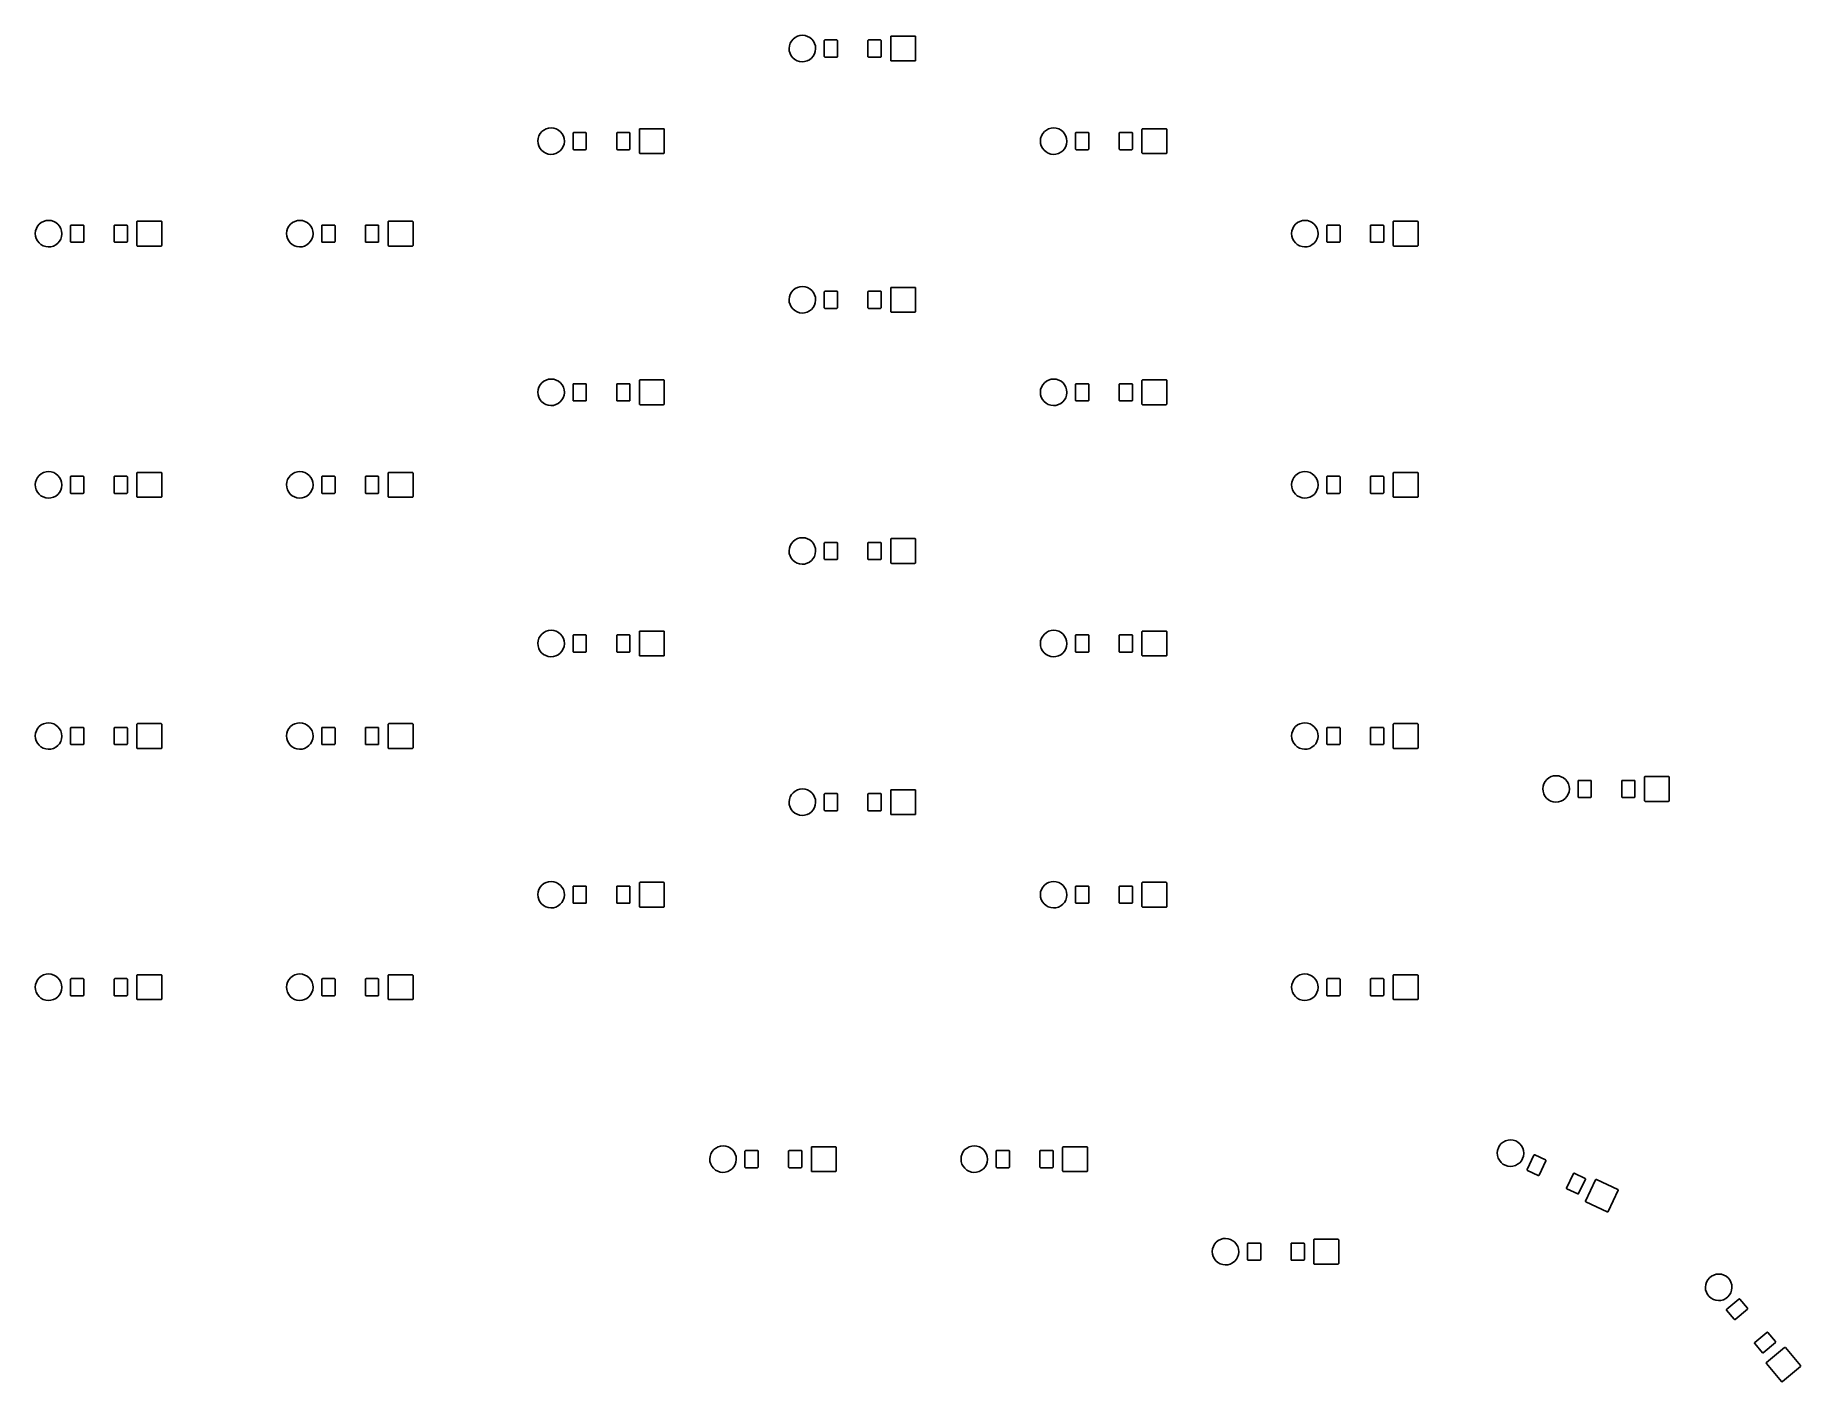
# Model space of a CAD drawing. Extents: x -5 to 129, y -39 to 63.
import ezdxf

# ---------------------------------------------------------------- set-up
doc = ezdxf.new("R2010")
doc.units = 0
doc.layers.add('BLACK', color=7, linetype='CONTINUOUS')

msp = doc.modelspace()

# ---------------------------------------------------------------- linework, layer by layer
at = {"layer": 'BLACK', "linetype": 'CONTINUOUS'}
for p, q in [((52.4886, 62.7163), (52.6411, 62.8389)), ((52.6411, 62.8389), (52.8145, 62.9295)), ((52.8145, 62.9295), (53.0022, 62.9847)), ((53.0022, 62.9847), (53.197, 63.0025)), ((53.197, 63.0025), (53.3916, 62.982)), ((53.3916, 62.982), (53.5785, 62.9242)), ((53.5785, 62.9242), (53.7506, 62.8311)), ((53.7506, 62.8311), (53.9013, 62.7064)), ((59.871, 62.889), (59.8748, 62.9081)), ((59.871, 61.111), (59.871, 62.889)), ((59.8748, 62.9081), (59.8856, 62.9244)), ((59.8856, 62.9244), (59.9019, 62.9352)), ((59.9019, 62.9352), (59.921, 62.939)), ((59.921, 62.939), (61.699, 62.939)), ((61.699, 62.939), (61.7181, 62.9352)), ((61.7181, 62.9352), (61.7344, 62.9244)), ((61.7344, 62.9244), (61.7452, 62.9081)), ((61.7452, 62.9081), (61.749, 62.889)), ((61.749, 62.889), (61.749, 61.111)), ((52.1876, 62.014), (52.2094, 62.2084)), ((52.204, 61.819), (52.1876, 62.014)), ((52.2579, 61.631), (52.204, 61.819)), ((52.2094, 62.2084), (52.2686, 62.3949)), ((52.3473, 61.4569), (52.2579, 61.631)), ((52.2686, 62.3949), (52.3628, 62.5664)), ((52.4689, 61.3036), (52.3473, 61.4569)), ((52.3628, 62.5664), (52.4886, 62.7163)), ((54.0092, 61.4221), (53.8813, 61.274)), ((53.9013, 62.7064), (54.025, 62.5548)), ((54.1058, 61.5922), (54.0092, 61.4221)), ((54.025, 62.5548), (54.1169, 62.382)), ((54.1676, 61.7779), (54.1058, 61.5922)), ((54.1169, 62.382), (54.1734, 62.1947)), ((54.1921, 61.972), (54.1676, 61.7779)), ((54.1734, 62.1947), (54.1925, 62)), ((54.1925, 62), (54.1921, 61.972)), ((54.85, 62.6), (54.8538, 62.6191)), ((54.85, 61.4), (54.85, 62.6)), ((54.8538, 62.6191), (54.8646, 62.6354)), ((54.8646, 62.6354), (54.8809, 62.6462)), ((54.8809, 62.6462), (54.9, 62.65)), ((54.9, 62.65), (55.8, 62.65)), ((55.8, 62.65), (55.8191, 62.6462)), ((55.8191, 62.6462), (55.8354, 62.6354)), ((55.8354, 62.6354), (55.8462, 62.6191)), ((55.8462, 62.6191), (55.85, 62.6)), ((55.85, 62.6), (55.85, 61.4)), ((58.15, 62.6), (58.1538, 62.6191)), ((58.15, 61.4), (58.15, 62.6)), ((58.1538, 62.6191), (58.1646, 62.6354)), ((58.1646, 62.6354), (58.1809, 62.6462)), ((58.1809, 62.6462), (58.2, 62.65)), ((58.2, 62.65), (59.1, 62.65)), ((59.1, 62.65), (59.1191, 62.6462)), ((59.1191, 62.6462), (59.1354, 62.6354)), ((59.1354, 62.6354), (59.1462, 62.6191)), ((59.1462, 62.6191), (59.15, 62.6)), ((59.15, 62.6), (59.15, 61.4)), ((52.6179, 61.1768), (52.4689, 61.3036)), ((52.7886, 61.0813), (52.6179, 61.1768)), ((52.9747, 61.0209), (52.7886, 61.0813)), ((53.169, 60.9977), (52.9747, 61.0209)), ((53.3641, 61.0127), (53.169, 60.9977)), ((53.5525, 61.0653), (53.3641, 61.0127)), ((53.7272, 61.1536), (53.5525, 61.0653)), ((53.8813, 61.274), (53.7272, 61.1536)), ((54.8538, 61.3809), (54.85, 61.4)), ((54.8646, 61.3646), (54.8538, 61.3809)), ((54.8809, 61.3538), (54.8646, 61.3646)), ((54.9, 61.35), (54.8809, 61.3538)), ((55.8, 61.35), (54.9, 61.35)), ((55.8191, 61.3538), (55.8, 61.35)), ((55.8354, 61.3646), (55.8191, 61.3538)), ((55.8462, 61.3809), (55.8354, 61.3646)), ((55.85, 61.4), (55.8462, 61.3809)), ((58.1538, 61.3809), (58.15, 61.4)), ((58.1646, 61.3646), (58.1538, 61.3809)), ((58.1809, 61.3538), (58.1646, 61.3646)), ((58.2, 61.35), (58.1809, 61.3538)), ((59.1, 61.35), (58.2, 61.35)), ((59.1191, 61.3538), (59.1, 61.35)), ((59.1354, 61.3646), (59.1191, 61.3538)), ((59.1462, 61.3809), (59.1354, 61.3646)), ((59.15, 61.4), (59.1462, 61.3809)), ((59.8748, 61.0919), (59.871, 61.111)), ((59.8856, 61.0756), (59.8748, 61.0919)), ((59.9019, 61.0648), (59.8856, 61.0756)), ((59.921, 61.061), (59.9019, 61.0648)), ((61.699, 61.061), (59.921, 61.061)), ((61.7181, 61.0648), (61.699, 61.061)), ((61.7344, 61.0756), (61.7181, 61.0648)), ((61.7452, 61.0919), (61.7344, 61.0756)), ((61.749, 61.111), (61.7452, 61.0919)), ((33.1876, 55.014), (33.2094, 55.2084)), ((33.204, 54.819), (33.1876, 55.014)), ((33.2579, 54.631), (33.204, 54.819)), ((33.2094, 55.2084), (33.2686, 55.3949)), ((33.2686, 55.3949), (33.3628, 55.5664)), ((33.3628, 55.5664), (33.4886, 55.7163)), ((33.4886, 55.7163), (33.6411, 55.8389)), ((33.6411, 55.8389), (33.8145, 55.9295)), ((33.8145, 55.9295), (34.0022, 55.9847)), ((34.0022, 55.9847), (34.197, 56.0025)), ((34.197, 56.0025), (34.3916, 55.982)), ((34.3916, 55.982), (34.5785, 55.9242)), ((34.5785, 55.9242), (34.7506, 55.8311)), ((34.7506, 55.8311), (34.9013, 55.7064)), ((34.9013, 55.7064), (35.025, 55.5548)), ((35.025, 55.5548), (35.1169, 55.382)), ((35.1676, 54.7779), (35.1058, 54.5922)), ((35.1169, 55.382), (35.1734, 55.1947)), ((35.1921, 54.972), (35.1676, 54.7779)), ((35.1734, 55.1947), (35.1925, 55)), ((35.1925, 55), (35.1921, 54.972)), ((35.85, 55.6), (35.8538, 55.6191)), ((35.85, 54.4), (35.85, 55.6)), ((35.8538, 55.6191), (35.8646, 55.6354)), ((35.8646, 55.6354), (35.8809, 55.6462)), ((35.8809, 55.6462), (35.9, 55.65)), ((35.9, 55.65), (36.8, 55.65)), ((36.8, 55.65), (36.8191, 55.6462)), ((36.8191, 55.6462), (36.8354, 55.6354)), ((36.8354, 55.6354), (36.8462, 55.6191)), ((36.8462, 55.6191), (36.85, 55.6)), ((36.85, 55.6), (36.85, 54.4)), ((39.15, 55.6), (39.1538, 55.6191)), ((39.15, 54.4), (39.15, 55.6)), ((39.1538, 55.6191), (39.1646, 55.6354)), ((39.1646, 55.6354), (39.1809, 55.6462)), ((39.1809, 55.6462), (39.2, 55.65)), ((39.2, 55.65), (40.1, 55.65)), ((40.1, 55.65), (40.1191, 55.6462)), ((40.1191, 55.6462), (40.1354, 55.6354)), ((40.1354, 55.6354), (40.1462, 55.6191)), ((40.1462, 55.6191), (40.15, 55.6)), ((40.15, 55.6), (40.15, 54.4)), ((40.871, 55.889), (40.8748, 55.9081)), ((40.871, 54.111), (40.871, 55.889)), ((40.8748, 55.9081), (40.8856, 55.9244)), ((40.8856, 55.9244), (40.9019, 55.9352)), ((40.9019, 55.9352), (40.921, 55.939)), ((40.921, 55.939), (42.699, 55.939)), ((42.699, 55.939), (42.7181, 55.9352)), ((42.7181, 55.9352), (42.7344, 55.9244)), ((42.7344, 55.9244), (42.7452, 55.9081)), ((42.7452, 55.9081), (42.749, 55.889)), ((42.749, 55.889), (42.749, 54.111)), ((71.1876, 55.014), (71.2094, 55.2084)), ((71.204, 54.819), (71.1876, 55.014)), ((71.2579, 54.631), (71.204, 54.819)), ((71.2094, 55.2084), (71.2686, 55.3949)), ((71.2686, 55.3949), (71.3628, 55.5664)), ((71.3628, 55.5664), (71.4886, 55.7163)), ((71.4886, 55.7163), (71.6411, 55.8389)), ((71.6411, 55.8389), (71.8145, 55.9295)), ((71.8145, 55.9295), (72.0022, 55.9847)), ((72.0022, 55.9847), (72.197, 56.0025)), ((72.197, 56.0025), (72.3916, 55.982)), ((72.3916, 55.982), (72.5785, 55.9242)), ((72.5785, 55.9242), (72.7506, 55.8311)), ((72.7506, 55.8311), (72.9013, 55.7064)), ((72.9013, 55.7064), (73.025, 55.5548)), ((73.025, 55.5548), (73.1169, 55.382)), ((73.1676, 54.7779), (73.1058, 54.5922)), ((73.1169, 55.382), (73.1734, 55.1947)), ((73.1921, 54.972), (73.1676, 54.7779)), ((73.1734, 55.1947), (73.1925, 55)), ((73.1925, 55), (73.1921, 54.972)), ((73.85, 55.6), (73.8538, 55.6191)), ((73.85, 54.4), (73.85, 55.6)), ((73.8538, 55.6191), (73.8646, 55.6354)), ((73.8646, 55.6354), (73.8809, 55.6462)), ((73.8809, 55.6462), (73.9, 55.65)), ((73.9, 55.65), (74.8, 55.65)), ((74.8, 55.65), (74.8191, 55.6462)), ((74.8191, 55.6462), (74.8354, 55.6354)), ((74.8354, 55.6354), (74.8462, 55.6191)), ((74.8462, 55.6191), (74.85, 55.6)), ((74.85, 55.6), (74.85, 54.4)), ((77.15, 55.6), (77.1538, 55.6191)), ((77.15, 54.4), (77.15, 55.6)), ((77.1538, 55.6191), (77.1646, 55.6354)), ((77.1646, 55.6354), (77.1809, 55.6462)), ((77.1809, 55.6462), (77.2, 55.65)), ((77.2, 55.65), (78.1, 55.65)), ((78.1, 55.65), (78.1191, 55.6462)), ((78.1191, 55.6462), (78.1354, 55.6354)), ((78.1354, 55.6354), (78.1462, 55.6191)), ((78.1462, 55.6191), (78.15, 55.6)), ((78.15, 55.6), (78.15, 54.4)), ((78.871, 55.889), (78.8748, 55.9081)), ((78.871, 54.111), (78.871, 55.889)), ((78.8748, 55.9081), (78.8856, 55.9244)), ((78.8856, 55.9244), (78.9019, 55.9352)), ((78.9019, 55.9352), (78.921, 55.939)), ((78.921, 55.939), (80.699, 55.939)), ((80.699, 55.939), (80.7181, 55.9352)), ((80.7181, 55.9352), (80.7344, 55.9244)), ((80.7344, 55.9244), (80.7452, 55.9081)), ((80.7452, 55.9081), (80.749, 55.889)), ((80.749, 55.889), (80.749, 54.111)), ((33.3473, 54.4569), (33.2579, 54.631)), ((33.4689, 54.3036), (33.3473, 54.4569)), ((33.6179, 54.1768), (33.4689, 54.3036)), ((33.7886, 54.0813), (33.6179, 54.1768)), ((33.9747, 54.0209), (33.7886, 54.0813)), ((34.169, 53.9977), (33.9747, 54.0209)), ((34.3641, 54.0127), (34.169, 53.9977)), ((34.5525, 54.0653), (34.3641, 54.0127)), ((34.7272, 54.1536), (34.5525, 54.0653)), ((34.8813, 54.274), (34.7272, 54.1536)), ((35.0092, 54.4221), (34.8813, 54.274)), ((35.1058, 54.5922), (35.0092, 54.4221)), ((35.8538, 54.3809), (35.85, 54.4)), ((35.8646, 54.3646), (35.8538, 54.3809)), ((35.8809, 54.3538), (35.8646, 54.3646)), ((35.9, 54.35), (35.8809, 54.3538)), ((36.8, 54.35), (35.9, 54.35)), ((36.8191, 54.3538), (36.8, 54.35)), ((36.8354, 54.3646), (36.8191, 54.3538)), ((36.8462, 54.3809), (36.8354, 54.3646)), ((36.85, 54.4), (36.8462, 54.3809)), ((39.1538, 54.3809), (39.15, 54.4)), ((39.1646, 54.3646), (39.1538, 54.3809)), ((39.1809, 54.3538), (39.1646, 54.3646)), ((39.2, 54.35), (39.1809, 54.3538)), ((40.1, 54.35), (39.2, 54.35)), ((40.1191, 54.3538), (40.1, 54.35)), ((40.1354, 54.3646), (40.1191, 54.3538)), ((40.1462, 54.3809), (40.1354, 54.3646)), ((40.15, 54.4), (40.1462, 54.3809)), ((40.8748, 54.0919), (40.871, 54.111)), ((40.8856, 54.0756), (40.8748, 54.0919)), ((40.9019, 54.0648), (40.8856, 54.0756)), ((40.921, 54.061), (40.9019, 54.0648)), ((42.699, 54.061), (40.921, 54.061)), ((42.7181, 54.0648), (42.699, 54.061)), ((42.7344, 54.0756), (42.7181, 54.0648)), ((42.7452, 54.0919), (42.7344, 54.0756)), ((42.749, 54.111), (42.7452, 54.0919)), ((71.3473, 54.4569), (71.2579, 54.631)), ((71.4689, 54.3036), (71.3473, 54.4569)), ((71.6179, 54.1768), (71.4689, 54.3036)), ((71.7886, 54.0813), (71.6179, 54.1768)), ((71.9747, 54.0209), (71.7886, 54.0813)), ((72.169, 53.9977), (71.9747, 54.0209)), ((72.3641, 54.0127), (72.169, 53.9977)), ((72.5525, 54.0653), (72.3641, 54.0127)), ((72.7272, 54.1536), (72.5525, 54.0653)), ((72.8813, 54.274), (72.7272, 54.1536)), ((73.0092, 54.4221), (72.8813, 54.274)), ((73.1058, 54.5922), (73.0092, 54.4221)), ((73.8538, 54.3809), (73.85, 54.4)), ((73.8646, 54.3646), (73.8538, 54.3809)), ((73.8809, 54.3538), (73.8646, 54.3646)), ((73.9, 54.35), (73.8809, 54.3538)), ((74.8, 54.35), (73.9, 54.35)), ((74.8191, 54.3538), (74.8, 54.35)), ((74.8354, 54.3646), (74.8191, 54.3538)), ((74.8462, 54.3809), (74.8354, 54.3646)), ((74.85, 54.4), (74.8462, 54.3809)), ((77.1538, 54.3809), (77.15, 54.4)), ((77.1646, 54.3646), (77.1538, 54.3809)), ((77.1809, 54.3538), (77.1646, 54.3646)), ((77.2, 54.35), (77.1809, 54.3538)), ((78.1, 54.35), (77.2, 54.35)), ((78.1191, 54.3538), (78.1, 54.35)), ((78.1354, 54.3646), (78.1191, 54.3538)), ((78.1462, 54.3809), (78.1354, 54.3646)), ((78.15, 54.4), (78.1462, 54.3809)), ((78.8748, 54.0919), (78.871, 54.111)), ((78.8856, 54.0756), (78.8748, 54.0919)), ((78.9019, 54.0648), (78.8856, 54.0756)), ((78.921, 54.061), (78.9019, 54.0648)), ((80.699, 54.061), (78.921, 54.061)), ((80.7181, 54.0648), (80.699, 54.061)), ((80.7344, 54.0756), (80.7181, 54.0648)), ((80.7452, 54.0919), (80.7344, 54.0756)), ((80.749, 54.111), (80.7452, 54.0919)), ((-4.8124, 48.014), (-4.79059, 48.2084)), ((-4.79059, 48.2084), (-4.73143, 48.3949)), ((-4.73143, 48.3949), (-4.63718, 48.5664)), ((-4.63718, 48.5664), (-4.51141, 48.7163)), ((-4.51141, 48.7163), (-4.35893, 48.8389)), ((-4.35893, 48.8389), (-4.18554, 48.9295)), ((-4.18554, 48.9295), (-3.99785, 48.9847)), ((-3.99785, 48.9847), (-3.803, 49.0025)), ((-3.803, 49.0025), (-3.60842, 48.982)), ((-3.60842, 48.982), (-3.42152, 48.9242)), ((-3.42152, 48.9242), (-3.24941, 48.8311)), ((-3.24941, 48.8311), (-3.09865, 48.7064)), ((-3.09865, 48.7064), (-2.975, 48.5548)), ((-2.975, 48.5548), (-2.88314, 48.382)), ((-2.88314, 48.382), (-2.82659, 48.1947)), ((-2.82659, 48.1947), (-2.8075, 48)), ((-2.15, 48.6), (-2.14619, 48.6191)), ((-2.15, 47.4), (-2.15, 48.6)), ((-2.14619, 48.6191), (-2.13536, 48.6354)), ((-2.13536, 48.6354), (-2.11913, 48.6462)), ((-2.11913, 48.6462), (-2.1, 48.65)), ((-2.1, 48.65), (-1.2, 48.65)), ((-1.2, 48.65), (-1.18087, 48.6462)), ((-1.18087, 48.6462), (-1.16464, 48.6354)), ((-1.16464, 48.6354), (-1.15381, 48.6191)), ((-1.15381, 48.6191), (-1.15, 48.6)), ((-1.15, 48.6), (-1.15, 47.4)), ((1.15, 48.6), (1.15381, 48.6191)), ((1.15, 47.4), (1.15, 48.6)), ((1.15381, 48.6191), (1.16464, 48.6354)), ((1.16464, 48.6354), (1.18087, 48.6462)), ((1.18087, 48.6462), (1.2, 48.65)), ((1.2, 48.65), (2.1, 48.65)), ((2.1, 48.65), (2.11913, 48.6462)), ((2.11913, 48.6462), (2.13536, 48.6354)), ((2.13536, 48.6354), (2.14619, 48.6191)), ((2.14619, 48.6191), (2.15, 48.6)), ((2.15, 48.6), (2.15, 47.4)), ((2.871, 48.889), (2.87481, 48.9081)), ((2.871, 47.111), (2.871, 48.889)), ((2.87481, 48.9081), (2.88564, 48.9244)), ((2.88564, 48.9244), (2.90187, 48.9352)), ((2.90187, 48.9352), (2.921, 48.939)), ((2.921, 48.939), (4.699, 48.939)), ((4.699, 48.939), (4.71813, 48.9352)), ((4.71813, 48.9352), (4.73435, 48.9244)), ((4.73435, 48.9244), (4.74519, 48.9081)), ((4.74519, 48.9081), (4.749, 48.889)), ((4.749, 48.889), (4.749, 47.111)), ((14.1876, 48.014), (14.2094, 48.2084)), ((14.2094, 48.2084), (14.2686, 48.3949)), ((14.2686, 48.3949), (14.3628, 48.5664)), ((14.3628, 48.5664), (14.4886, 48.7163)), ((14.4886, 48.7163), (14.6411, 48.8389)), ((14.6411, 48.8389), (14.8145, 48.9295)), ((14.8145, 48.9295), (15.0021, 48.9847)), ((15.0021, 48.9847), (15.197, 49.0025)), ((15.197, 49.0025), (15.3916, 48.982)), ((15.3916, 48.982), (15.5785, 48.9242)), ((15.5785, 48.9242), (15.7506, 48.8311)), ((15.7506, 48.8311), (15.9013, 48.7064)), ((15.9013, 48.7064), (16.025, 48.5548)), ((16.025, 48.5548), (16.1169, 48.382)), ((16.1169, 48.382), (16.1734, 48.1947)), ((16.1734, 48.1947), (16.1925, 48)), ((16.85, 48.6), (16.8538, 48.6191)), ((16.85, 47.4), (16.85, 48.6)), ((16.8538, 48.6191), (16.8646, 48.6354)), ((16.8646, 48.6354), (16.8809, 48.6462)), ((16.8809, 48.6462), (16.9, 48.65)), ((16.9, 48.65), (17.8, 48.65)), ((17.8, 48.65), (17.8191, 48.6462)), ((17.8191, 48.6462), (17.8354, 48.6354)), ((17.8354, 48.6354), (17.8462, 48.6191)), ((17.8462, 48.6191), (17.85, 48.6)), ((17.85, 48.6), (17.85, 47.4)), ((20.15, 48.6), (20.1538, 48.6191)), ((20.15, 47.4), (20.15, 48.6)), ((20.1538, 48.6191), (20.1646, 48.6354)), ((20.1646, 48.6354), (20.1809, 48.6462)), ((20.1809, 48.6462), (20.2, 48.65)), ((20.2, 48.65), (21.1, 48.65)), ((21.1, 48.65), (21.1191, 48.6462)), ((21.1191, 48.6462), (21.1354, 48.6354)), ((21.1354, 48.6354), (21.1462, 48.6191)), ((21.1462, 48.6191), (21.15, 48.6)), ((21.15, 48.6), (21.15, 47.4)), ((21.871, 48.889), (21.8748, 48.9081)), ((21.871, 47.111), (21.871, 48.889)), ((21.8748, 48.9081), (21.8856, 48.9244)), ((21.8856, 48.9244), (21.9019, 48.9352)), ((21.9019, 48.9352), (21.921, 48.939)), ((21.921, 48.939), (23.699, 48.939)), ((23.699, 48.939), (23.7181, 48.9352)), ((23.7181, 48.9352), (23.7344, 48.9244)), ((23.7344, 48.9244), (23.7452, 48.9081)), ((23.7452, 48.9081), (23.749, 48.889)), ((23.749, 48.889), (23.749, 47.111)), ((90.1876, 48.014), (90.2094, 48.2084)), ((90.2094, 48.2084), (90.2686, 48.3949)), ((90.2686, 48.3949), (90.3628, 48.5664)), ((90.3628, 48.5664), (90.4886, 48.7163)), ((90.4886, 48.7163), (90.6411, 48.8389)), ((90.6411, 48.8389), (90.8145, 48.9295)), ((90.8145, 48.9295), (91.0022, 48.9847)), ((91.0022, 48.9847), (91.197, 49.0025)), ((91.197, 49.0025), (91.3916, 48.982)), ((91.3916, 48.982), (91.5785, 48.9242)), ((91.5785, 48.9242), (91.7506, 48.8311)), ((91.7506, 48.8311), (91.9013, 48.7064)), ((91.9013, 48.7064), (92.025, 48.5548)), ((92.025, 48.5548), (92.1169, 48.382)), ((92.1169, 48.382), (92.1734, 48.1947)), ((92.1734, 48.1947), (92.1925, 48)), ((92.85, 48.6), (92.8538, 48.6191)), ((92.85, 47.4), (92.85, 48.6)), ((92.8538, 48.6191), (92.8646, 48.6354)), ((92.8646, 48.6354), (92.8809, 48.6462)), ((92.8809, 48.6462), (92.9, 48.65)), ((92.9, 48.65), (93.8, 48.65)), ((93.8, 48.65), (93.8191, 48.6462)), ((93.8191, 48.6462), (93.8354, 48.6354)), ((93.8354, 48.6354), (93.8462, 48.6191)), ((93.8462, 48.6191), (93.85, 48.6)), ((93.85, 48.6), (93.85, 47.4)), ((96.15, 48.6), (96.1538, 48.6191)), ((96.15, 47.4), (96.15, 48.6)), ((96.1538, 48.6191), (96.1646, 48.6354)), ((96.1646, 48.6354), (96.1809, 48.6462)), ((96.1809, 48.6462), (96.2, 48.65)), ((96.2, 48.65), (97.1, 48.65)), ((97.1, 48.65), (97.1191, 48.6462)), ((97.1191, 48.6462), (97.1354, 48.6354)), ((97.1354, 48.6354), (97.1462, 48.6191)), ((97.1462, 48.6191), (97.15, 48.6)), ((97.15, 48.6), (97.15, 47.4)), ((97.871, 48.889), (97.8748, 48.9081)), ((97.871, 47.111), (97.871, 48.889)), ((97.8748, 48.9081), (97.8856, 48.9244)), ((97.8856, 48.9244), (97.9019, 48.9352)), ((97.9019, 48.9352), (97.921, 48.939)), ((97.921, 48.939), (99.699, 48.939)), ((99.699, 48.939), (99.7181, 48.9352)), ((99.7181, 48.9352), (99.7344, 48.9244)), ((99.7344, 48.9244), (99.7452, 48.9081)), ((99.7452, 48.9081), (99.749, 48.889)), ((99.749, 48.889), (99.749, 47.111)), ((-4.79603, 47.819), (-4.8124, 48.014)), ((-4.7421, 47.631), (-4.79603, 47.819)), ((-4.65267, 47.4569), (-4.7421, 47.631)), ((-4.53114, 47.3036), (-4.65267, 47.4569)), ((-4.38214, 47.1768), (-4.53114, 47.3036)), ((-4.21135, 47.0813), (-4.38214, 47.1768)), ((-4.02527, 47.0209), (-4.21135, 47.0813)), ((-3.83099, 46.9977), (-4.02527, 47.0209)), ((-3.63592, 47.0127), (-3.83099, 46.9977)), ((-3.44747, 47.0653), (-3.63592, 47.0127)), ((-3.27283, 47.1536), (-3.44747, 47.0653)), ((-3.11866, 47.274), (-3.27283, 47.1536)), ((-2.99081, 47.4221), (-3.11866, 47.274)), ((-2.89417, 47.5922), (-2.99081, 47.4221)), ((-2.83241, 47.7779), (-2.89417, 47.5922)), ((-2.80789, 47.972), (-2.83241, 47.7779)), ((-2.8075, 48), (-2.80789, 47.972)), ((-2.14619, 47.3809), (-2.15, 47.4)), ((-2.13536, 47.3646), (-2.14619, 47.3809)), ((-2.11913, 47.3538), (-2.13536, 47.3646)), ((-2.1, 47.35), (-2.11913, 47.3538)), ((-1.2, 47.35), (-2.1, 47.35)), ((-1.18087, 47.3538), (-1.2, 47.35)), ((-1.16464, 47.3646), (-1.18087, 47.3538)), ((-1.15381, 47.3809), (-1.16464, 47.3646)), ((-1.15, 47.4), (-1.15381, 47.3809)), ((1.15381, 47.3809), (1.15, 47.4)), ((1.16464, 47.3646), (1.15381, 47.3809)), ((1.18087, 47.3538), (1.16464, 47.3646)), ((1.2, 47.35), (1.18087, 47.3538)), ((2.1, 47.35), (1.2, 47.35)), ((2.11913, 47.3538), (2.1, 47.35)), ((2.13536, 47.3646), (2.11913, 47.3538)), ((2.14619, 47.3809), (2.13536, 47.3646)), ((2.15, 47.4), (2.14619, 47.3809)), ((2.87481, 47.0919), (2.871, 47.111)), ((2.88564, 47.0756), (2.87481, 47.0919)), ((2.90187, 47.0648), (2.88564, 47.0756)), ((2.921, 47.061), (2.90187, 47.0648)), ((4.699, 47.061), (2.921, 47.061)), ((4.71813, 47.0648), (4.699, 47.061)), ((4.73435, 47.0756), (4.71813, 47.0648)), ((4.74519, 47.0919), (4.73435, 47.0756)), ((4.749, 47.111), (4.74519, 47.0919)), ((14.204, 47.819), (14.1876, 48.014)), ((14.2579, 47.631), (14.204, 47.819)), ((14.3473, 47.4569), (14.2579, 47.631)), ((14.4689, 47.3036), (14.3473, 47.4569)), ((14.6179, 47.1768), (14.4689, 47.3036)), ((14.7886, 47.0813), (14.6179, 47.1768)), ((14.9747, 47.0209), (14.7886, 47.0813)), ((15.169, 46.9977), (14.9747, 47.0209)), ((15.3641, 47.0127), (15.169, 46.9977)), ((15.5525, 47.0653), (15.3641, 47.0127)), ((15.7272, 47.1536), (15.5525, 47.0653)), ((15.8813, 47.274), (15.7272, 47.1536)), ((16.0092, 47.4221), (15.8813, 47.274)), ((16.1058, 47.5922), (16.0092, 47.4221)), ((16.1676, 47.7779), (16.1058, 47.5922)), ((16.1921, 47.972), (16.1676, 47.7779)), ((16.1925, 48), (16.1921, 47.972)), ((16.8538, 47.3809), (16.85, 47.4)), ((16.8646, 47.3646), (16.8538, 47.3809)), ((16.8809, 47.3538), (16.8646, 47.3646)), ((16.9, 47.35), (16.8809, 47.3538)), ((17.8, 47.35), (16.9, 47.35)), ((17.8191, 47.3538), (17.8, 47.35)), ((17.8354, 47.3646), (17.8191, 47.3538)), ((17.8462, 47.3809), (17.8354, 47.3646)), ((17.85, 47.4), (17.8462, 47.3809)), ((20.1538, 47.3809), (20.15, 47.4)), ((20.1646, 47.3646), (20.1538, 47.3809)), ((20.1809, 47.3538), (20.1646, 47.3646)), ((20.2, 47.35), (20.1809, 47.3538)), ((21.1, 47.35), (20.2, 47.35)), ((21.1191, 47.3538), (21.1, 47.35)), ((21.1354, 47.3646), (21.1191, 47.3538)), ((21.1462, 47.3809), (21.1354, 47.3646)), ((21.15, 47.4), (21.1462, 47.3809)), ((21.8748, 47.0919), (21.871, 47.111)), ((21.8856, 47.0756), (21.8748, 47.0919)), ((21.9019, 47.0648), (21.8856, 47.0756)), ((21.921, 47.061), (21.9019, 47.0648)), ((23.699, 47.061), (21.921, 47.061)), ((23.7181, 47.0648), (23.699, 47.061)), ((23.7344, 47.0756), (23.7181, 47.0648)), ((23.7452, 47.0919), (23.7344, 47.0756)), ((23.749, 47.111), (23.7452, 47.0919)), ((90.204, 47.819), (90.1876, 48.014)), ((90.2579, 47.631), (90.204, 47.819)), ((90.3473, 47.4569), (90.2579, 47.631)), ((90.4689, 47.3036), (90.3473, 47.4569)), ((90.6179, 47.1768), (90.4689, 47.3036)), ((90.7886, 47.0813), (90.6179, 47.1768)), ((90.9747, 47.0209), (90.7886, 47.0813)), ((91.169, 46.9977), (90.9747, 47.0209)), ((91.3641, 47.0127), (91.169, 46.9977)), ((91.5525, 47.0653), (91.3641, 47.0127)), ((91.7272, 47.1536), (91.5525, 47.0653)), ((91.8813, 47.274), (91.7272, 47.1536)), ((92.0092, 47.4221), (91.8813, 47.274)), ((92.1058, 47.5922), (92.0092, 47.4221)), ((92.1676, 47.7779), (92.1058, 47.5922)), ((92.1921, 47.972), (92.1676, 47.7779)), ((92.1925, 48), (92.1921, 47.972)), ((92.8538, 47.3809), (92.85, 47.4)), ((92.8646, 47.3646), (92.8538, 47.3809)), ((92.8809, 47.3538), (92.8646, 47.3646)), ((92.9, 47.35), (92.8809, 47.3538)), ((93.8, 47.35), (92.9, 47.35)), ((93.8191, 47.3538), (93.8, 47.35)), ((93.8354, 47.3646), (93.8191, 47.3538)), ((93.8462, 47.3809), (93.8354, 47.3646)), ((93.85, 47.4), (93.8462, 47.3809)), ((96.1538, 47.3809), (96.15, 47.4)), ((96.1646, 47.3646), (96.1538, 47.3809)), ((96.1809, 47.3538), (96.1646, 47.3646)), ((96.2, 47.35), (96.1809, 47.3538)), ((97.1, 47.35), (96.2, 47.35)), ((97.1191, 47.3538), (97.1, 47.35)), ((97.1354, 47.3646), (97.1191, 47.3538)), ((97.1462, 47.3809), (97.1354, 47.3646)), ((97.15, 47.4), (97.1462, 47.3809)), ((97.8748, 47.0919), (97.871, 47.111)), ((97.8856, 47.0756), (97.8748, 47.0919)), ((97.9019, 47.0648), (97.8856, 47.0756)), ((97.921, 47.061), (97.9019, 47.0648)), ((99.699, 47.061), (97.921, 47.061)), ((99.7181, 47.0648), (99.699, 47.061)), ((99.7344, 47.0756), (99.7181, 47.0648)), ((99.7452, 47.0919), (99.7344, 47.0756)), ((99.749, 47.111), (99.7452, 47.0919)), ((52.1876, 43.014), (52.2094, 43.2084)), ((52.204, 42.819), (52.1876, 43.014)), ((52.2579, 42.631), (52.204, 42.819)), ((52.2094, 43.2084), (52.2686, 43.3949)), ((52.2686, 43.3949), (52.3628, 43.5664)), ((52.3628, 43.5664), (52.4886, 43.7163)), ((52.4886, 43.7163), (52.6411, 43.8389)), ((52.6411, 43.8389), (52.8145, 43.9295)), ((52.8145, 43.9295), (53.0022, 43.9847)), ((53.0022, 43.9847), (53.197, 44.0025)), ((53.197, 44.0025), (53.3916, 43.982)), ((53.3916, 43.982), (53.5785, 43.9242)), ((53.5785, 43.9242), (53.7506, 43.8311)), ((53.7506, 43.8311), (53.9013, 43.7064)), ((53.9013, 43.7064), (54.025, 43.5548)), ((54.025, 43.5548), (54.1169, 43.382)), ((54.1676, 42.7779), (54.1058, 42.5922)), ((54.1169, 43.382), (54.1734, 43.1947)), ((54.1921, 42.972), (54.1676, 42.7779)), ((54.1734, 43.1947), (54.1925, 43)), ((54.1925, 43), (54.1921, 42.972)), ((54.85, 43.6), (54.8538, 43.6191)), ((54.85, 42.4), (54.85, 43.6)), ((54.8538, 43.6191), (54.8646, 43.6354)), ((54.8646, 43.6354), (54.8809, 43.6462)), ((54.8809, 43.6462), (54.9, 43.65)), ((54.9, 43.65), (55.8, 43.65)), ((55.8, 43.65), (55.8191, 43.6462)), ((55.8191, 43.6462), (55.8354, 43.6354)), ((55.8354, 43.6354), (55.8462, 43.6191)), ((55.8462, 43.6191), (55.85, 43.6)), ((55.85, 43.6), (55.85, 42.4)), ((58.15, 43.6), (58.1538, 43.6191)), ((58.15, 42.4), (58.15, 43.6)), ((58.1538, 43.6191), (58.1646, 43.6354)), ((58.1646, 43.6354), (58.1809, 43.6462)), ((58.1809, 43.6462), (58.2, 43.65)), ((58.2, 43.65), (59.1, 43.65)), ((59.1, 43.65), (59.1191, 43.6462)), ((59.1191, 43.6462), (59.1354, 43.6354)), ((59.1354, 43.6354), (59.1462, 43.6191)), ((59.1462, 43.6191), (59.15, 43.6)), ((59.15, 43.6), (59.15, 42.4)), ((59.871, 43.889), (59.8748, 43.9081)), ((59.871, 42.111), (59.871, 43.889)), ((59.8748, 43.9081), (59.8856, 43.9244)), ((59.8856, 43.9244), (59.9019, 43.9352)), ((59.9019, 43.9352), (59.921, 43.939)), ((59.921, 43.939), (61.699, 43.939)), ((61.699, 43.939), (61.7181, 43.9352)), ((61.7181, 43.9352), (61.7344, 43.9244)), ((61.7344, 43.9244), (61.7452, 43.9081)), ((61.7452, 43.9081), (61.749, 43.889)), ((61.749, 43.889), (61.749, 42.111)), ((52.3473, 42.4569), (52.2579, 42.631)), ((52.4689, 42.3036), (52.3473, 42.4569)), ((52.6179, 42.1768), (52.4689, 42.3036)), ((52.7886, 42.0813), (52.6179, 42.1768)), ((52.9747, 42.0209), (52.7886, 42.0813)), ((53.169, 41.9977), (52.9747, 42.0209)), ((53.3641, 42.0127), (53.169, 41.9977)), ((53.5525, 42.0653), (53.3641, 42.0127)), ((53.7272, 42.1536), (53.5525, 42.0653)), ((53.8813, 42.274), (53.7272, 42.1536)), ((54.0092, 42.4221), (53.8813, 42.274)), ((54.1058, 42.5922), (54.0092, 42.4221)), ((54.8538, 42.3809), (54.85, 42.4)), ((54.8646, 42.3646), (54.8538, 42.3809)), ((54.8809, 42.3538), (54.8646, 42.3646)), ((54.9, 42.35), (54.8809, 42.3538)), ((55.8, 42.35), (54.9, 42.35)), ((55.8191, 42.3538), (55.8, 42.35)), ((55.8354, 42.3646), (55.8191, 42.3538)), ((55.8462, 42.3809), (55.8354, 42.3646)), ((55.85, 42.4), (55.8462, 42.3809)), ((58.1538, 42.3809), (58.15, 42.4)), ((58.1646, 42.3646), (58.1538, 42.3809)), ((58.1809, 42.3538), (58.1646, 42.3646)), ((58.2, 42.35), (58.1809, 42.3538)), ((59.1, 42.35), (58.2, 42.35)), ((59.1191, 42.3538), (59.1, 42.35)), ((59.1354, 42.3646), (59.1191, 42.3538)), ((59.1462, 42.3809), (59.1354, 42.3646)), ((59.15, 42.4), (59.1462, 42.3809)), ((59.8748, 42.0919), (59.871, 42.111)), ((59.8856, 42.0756), (59.8748, 42.0919)), ((59.9019, 42.0648), (59.8856, 42.0756)), ((59.921, 42.061), (59.9019, 42.0648)), ((61.699, 42.061), (59.921, 42.061)), ((61.7181, 42.0648), (61.699, 42.061)), ((61.7344, 42.0756), (61.7181, 42.0648)), ((61.7452, 42.0919), (61.7344, 42.0756)), ((61.749, 42.111), (61.7452, 42.0919)), ((33.1876, 36.014), (33.2094, 36.2084)), ((33.2094, 36.2084), (33.2686, 36.3949)), ((33.2686, 36.3949), (33.3628, 36.5664)), ((33.3628, 36.5664), (33.4886, 36.7163)), ((33.4886, 36.7163), (33.6411, 36.8389)), ((33.6411, 36.8389), (33.8145, 36.9295)), ((33.8145, 36.9295), (34.0022, 36.9847)), ((34.0022, 36.9847), (34.197, 37.0025)), ((34.197, 37.0025), (34.3916, 36.982)), ((34.3916, 36.982), (34.5785, 36.9242)), ((34.5785, 36.9242), (34.7506, 36.8311)), ((34.7506, 36.8311), (34.9013, 36.7064)), ((34.9013, 36.7064), (35.025, 36.5548)), ((35.025, 36.5548), (35.1169, 36.382)), ((35.1169, 36.382), (35.1734, 36.1947)), ((35.1734, 36.1947), (35.1925, 36)), ((35.85, 36.6), (35.8538, 36.6191)), ((35.85, 35.4), (35.85, 36.6)), ((35.8538, 36.6191), (35.8646, 36.6354)), ((35.8646, 36.6354), (35.8809, 36.6462)), ((35.8809, 36.6462), (35.9, 36.65)), ((35.9, 36.65), (36.8, 36.65)), ((36.8, 36.65), (36.8191, 36.6462)), ((36.8191, 36.6462), (36.8354, 36.6354)), ((36.8354, 36.6354), (36.8462, 36.6191)), ((36.8462, 36.6191), (36.85, 36.6)), ((36.85, 36.6), (36.85, 35.4)), ((39.15, 36.6), (39.1538, 36.6191)), ((39.15, 35.4), (39.15, 36.6)), ((39.1538, 36.6191), (39.1646, 36.6354)), ((39.1646, 36.6354), (39.1809, 36.6462)), ((39.1809, 36.6462), (39.2, 36.65)), ((39.2, 36.65), (40.1, 36.65)), ((40.1, 36.65), (40.1191, 36.6462)), ((40.1191, 36.6462), (40.1354, 36.6354)), ((40.1354, 36.6354), (40.1462, 36.6191)), ((40.1462, 36.6191), (40.15, 36.6)), ((40.15, 36.6), (40.15, 35.4)), ((40.871, 36.889), (40.8748, 36.9081)), ((40.871, 35.111), (40.871, 36.889)), ((40.8748, 36.9081), (40.8856, 36.9244)), ((40.8856, 36.9244), (40.9019, 36.9352)), ((40.9019, 36.9352), (40.921, 36.939)), ((40.921, 36.939), (42.699, 36.939)), ((42.699, 36.939), (42.7181, 36.9352)), ((42.7181, 36.9352), (42.7344, 36.9244)), ((42.7344, 36.9244), (42.7452, 36.9081)), ((42.7452, 36.9081), (42.749, 36.889)), ((42.749, 36.889), (42.749, 35.111)), ((71.1876, 36.014), (71.2094, 36.2084)), ((71.2094, 36.2084), (71.2686, 36.3949)), ((71.2686, 36.3949), (71.3628, 36.5664)), ((71.3628, 36.5664), (71.4886, 36.7163)), ((71.4886, 36.7163), (71.6411, 36.8389)), ((71.6411, 36.8389), (71.8145, 36.9295)), ((71.8145, 36.9295), (72.0022, 36.9847)), ((72.0022, 36.9847), (72.197, 37.0025)), ((72.197, 37.0025), (72.3916, 36.982)), ((72.3916, 36.982), (72.5785, 36.9242)), ((72.5785, 36.9242), (72.7506, 36.8311)), ((72.7506, 36.8311), (72.9013, 36.7064)), ((72.9013, 36.7064), (73.025, 36.5548)), ((73.025, 36.5548), (73.1169, 36.382)), ((73.1169, 36.382), (73.1734, 36.1947)), ((73.1734, 36.1947), (73.1925, 36)), ((73.85, 36.6), (73.8538, 36.6191)), ((73.85, 35.4), (73.85, 36.6)), ((73.8538, 36.6191), (73.8646, 36.6354)), ((73.8646, 36.6354), (73.8809, 36.6462)), ((73.8809, 36.6462), (73.9, 36.65)), ((73.9, 36.65), (74.8, 36.65)), ((74.8, 36.65), (74.8191, 36.6462)), ((74.8191, 36.6462), (74.8354, 36.6354)), ((74.8354, 36.6354), (74.8462, 36.6191)), ((74.8462, 36.6191), (74.85, 36.6)), ((74.85, 36.6), (74.85, 35.4)), ((77.15, 36.6), (77.1538, 36.6191)), ((77.15, 35.4), (77.15, 36.6)), ((77.1538, 36.6191), (77.1646, 36.6354)), ((77.1646, 36.6354), (77.1809, 36.6462)), ((77.1809, 36.6462), (77.2, 36.65)), ((77.2, 36.65), (78.1, 36.65)), ((78.1, 36.65), (78.1191, 36.6462)), ((78.1191, 36.6462), (78.1354, 36.6354)), ((78.1354, 36.6354), (78.1462, 36.6191)), ((78.1462, 36.6191), (78.15, 36.6)), ((78.15, 36.6), (78.15, 35.4)), ((78.871, 36.889), (78.8748, 36.9081)), ((78.871, 35.111), (78.871, 36.889)), ((78.8748, 36.9081), (78.8856, 36.9244)), ((78.8856, 36.9244), (78.9019, 36.9352)), ((78.9019, 36.9352), (78.921, 36.939)), ((78.921, 36.939), (80.699, 36.939)), ((80.699, 36.939), (80.7181, 36.9352)), ((80.7181, 36.9352), (80.7344, 36.9244)), ((80.7344, 36.9244), (80.7452, 36.9081)), ((80.7452, 36.9081), (80.749, 36.889)), ((80.749, 36.889), (80.749, 35.111)), ((33.204, 35.819), (33.1876, 36.014)), ((33.2579, 35.631), (33.204, 35.819)), ((33.3473, 35.4569), (33.2579, 35.631)), ((33.4689, 35.3036), (33.3473, 35.4569)), ((33.6179, 35.1768), (33.4689, 35.3036)), ((33.7886, 35.0813), (33.6179, 35.1768)), ((33.9747, 35.0209), (33.7886, 35.0813)), ((34.169, 34.9977), (33.9747, 35.0209)), ((34.3641, 35.0127), (34.169, 34.9977)), ((34.5525, 35.0653), (34.3641, 35.0127)), ((34.7272, 35.1536), (34.5525, 35.0653)), ((34.8813, 35.274), (34.7272, 35.1536)), ((35.0092, 35.4221), (34.8813, 35.274)), ((35.1058, 35.5922), (35.0092, 35.4221)), ((35.1676, 35.7779), (35.1058, 35.5922)), ((35.1921, 35.972), (35.1676, 35.7779)), ((35.1925, 36), (35.1921, 35.972)), ((35.8538, 35.3809), (35.85, 35.4)), ((35.8646, 35.3646), (35.8538, 35.3809)), ((35.8809, 35.3538), (35.8646, 35.3646)), ((35.9, 35.35), (35.8809, 35.3538)), ((36.8, 35.35), (35.9, 35.35)), ((36.8191, 35.3538), (36.8, 35.35)), ((36.8354, 35.3646), (36.8191, 35.3538)), ((36.8462, 35.3809), (36.8354, 35.3646)), ((36.85, 35.4), (36.8462, 35.3809)), ((39.1538, 35.3809), (39.15, 35.4)), ((39.1646, 35.3646), (39.1538, 35.3809)), ((39.1809, 35.3538), (39.1646, 35.3646)), ((39.2, 35.35), (39.1809, 35.3538)), ((40.1, 35.35), (39.2, 35.35)), ((40.1191, 35.3538), (40.1, 35.35)), ((40.1354, 35.3646), (40.1191, 35.3538)), ((40.1462, 35.3809), (40.1354, 35.3646)), ((40.15, 35.4), (40.1462, 35.3809)), ((40.8748, 35.0919), (40.871, 35.111)), ((40.8856, 35.0756), (40.8748, 35.0919)), ((40.9019, 35.0648), (40.8856, 35.0756)), ((40.921, 35.061), (40.9019, 35.0648)), ((42.699, 35.061), (40.921, 35.061)), ((42.7181, 35.0648), (42.699, 35.061)), ((42.7344, 35.0756), (42.7181, 35.0648)), ((42.7452, 35.0919), (42.7344, 35.0756)), ((42.749, 35.111), (42.7452, 35.0919)), ((71.204, 35.819), (71.1876, 36.014)), ((71.2579, 35.631), (71.204, 35.819)), ((71.3473, 35.4569), (71.2579, 35.631)), ((71.4689, 35.3036), (71.3473, 35.4569)), ((71.6179, 35.1768), (71.4689, 35.3036)), ((71.7886, 35.0813), (71.6179, 35.1768)), ((71.9747, 35.0209), (71.7886, 35.0813)), ((72.169, 34.9977), (71.9747, 35.0209)), ((72.3641, 35.0127), (72.169, 34.9977)), ((72.5525, 35.0653), (72.3641, 35.0127)), ((72.7272, 35.1536), (72.5525, 35.0653)), ((72.8813, 35.274), (72.7272, 35.1536)), ((73.0092, 35.4221), (72.8813, 35.274)), ((73.1058, 35.5922), (73.0092, 35.4221)), ((73.1676, 35.7779), (73.1058, 35.5922)), ((73.1921, 35.972), (73.1676, 35.7779)), ((73.1925, 36), (73.1921, 35.972)), ((73.8538, 35.3809), (73.85, 35.4)), ((73.8646, 35.3646), (73.8538, 35.3809)), ((73.8809, 35.3538), (73.8646, 35.3646)), ((73.9, 35.35), (73.8809, 35.3538)), ((74.8, 35.35), (73.9, 35.35)), ((74.8191, 35.3538), (74.8, 35.35)), ((74.8354, 35.3646), (74.8191, 35.3538)), ((74.8462, 35.3809), (74.8354, 35.3646)), ((74.85, 35.4), (74.8462, 35.3809)), ((77.1538, 35.3809), (77.15, 35.4)), ((77.1646, 35.3646), (77.1538, 35.3809)), ((77.1809, 35.3538), (77.1646, 35.3646)), ((77.2, 35.35), (77.1809, 35.3538)), ((78.1, 35.35), (77.2, 35.35)), ((78.1191, 35.3538), (78.1, 35.35)), ((78.1354, 35.3646), (78.1191, 35.3538)), ((78.1462, 35.3809), (78.1354, 35.3646)), ((78.15, 35.4), (78.1462, 35.3809)), ((78.8748, 35.0919), (78.871, 35.111)), ((78.8856, 35.0756), (78.8748, 35.0919)), ((78.9019, 35.0648), (78.8856, 35.0756)), ((78.921, 35.061), (78.9019, 35.0648)), ((80.699, 35.061), (78.921, 35.061)), ((80.7181, 35.0648), (80.699, 35.061)), ((80.7344, 35.0756), (80.7181, 35.0648)), ((80.7452, 35.0919), (80.7344, 35.0756)), ((80.749, 35.111), (80.7452, 35.0919)), ((-4.79059, 29.2084), (-4.73143, 29.3949)), ((-4.73143, 29.3949), (-4.63718, 29.5664)), ((-4.63718, 29.5664), (-4.51141, 29.7163)), ((-4.51141, 29.7163), (-4.35893, 29.8389)), ((-4.35893, 29.8389), (-4.18554, 29.9295)), ((-4.18554, 29.9295), (-3.99785, 29.9847)), ((-3.99785, 29.9847), (-3.803, 30.0025)), ((-3.803, 30.0025), (-3.60842, 29.982)), ((-3.60842, 29.982), (-3.42152, 29.9242)), ((-3.42152, 29.9242), (-3.24941, 29.8311)), ((-3.24941, 29.8311), (-3.09865, 29.7064)), ((-3.09865, 29.7064), (-2.975, 29.5548)), ((-2.975, 29.5548), (-2.88314, 29.382)), ((-2.88314, 29.382), (-2.82659, 29.1947)), ((-2.15, 29.6), (-2.14619, 29.6191)), ((-2.15, 28.4), (-2.15, 29.6)), ((-2.14619, 29.6191), (-2.13536, 29.6354)), ((-2.13536, 29.6354), (-2.11913, 29.6462)), ((-2.11913, 29.6462), (-2.1, 29.65)), ((-2.1, 29.65), (-1.2, 29.65)), ((-1.2, 29.65), (-1.18087, 29.6462)), ((-1.18087, 29.6462), (-1.16464, 29.6354)), ((-1.16464, 29.6354), (-1.15381, 29.6191)), ((-1.15381, 29.6191), (-1.15, 29.6)), ((-1.15, 29.6), (-1.15, 28.4)), ((1.15, 29.6), (1.15381, 29.6191)), ((1.15, 28.4), (1.15, 29.6)), ((1.15381, 29.6191), (1.16464, 29.6354)), ((1.16464, 29.6354), (1.18087, 29.6462)), ((1.18087, 29.6462), (1.2, 29.65)), ((1.2, 29.65), (2.1, 29.65)), ((2.1, 29.65), (2.11913, 29.6462)), ((2.11913, 29.6462), (2.13536, 29.6354)), ((2.13536, 29.6354), (2.14619, 29.6191)), ((2.14619, 29.6191), (2.15, 29.6)), ((2.15, 29.6), (2.15, 28.4)), ((2.871, 29.889), (2.87481, 29.9081)), ((2.871, 28.111), (2.871, 29.889)), ((2.87481, 29.9081), (2.88564, 29.9244)), ((2.88564, 29.9244), (2.90187, 29.9352)), ((2.90187, 29.9352), (2.921, 29.939)), ((2.921, 29.939), (4.699, 29.939)), ((4.699, 29.939), (4.71813, 29.9352)), ((4.71813, 29.9352), (4.73435, 29.9244)), ((4.73435, 29.9244), (4.74519, 29.9081)), ((4.74519, 29.9081), (4.749, 29.889)), ((4.749, 29.889), (4.749, 28.111)), ((14.2094, 29.2084), (14.2686, 29.3949)), ((14.2686, 29.3949), (14.3628, 29.5664)), ((14.3628, 29.5664), (14.4886, 29.7163)), ((14.4886, 29.7163), (14.6411, 29.8389)), ((14.6411, 29.8389), (14.8145, 29.9295)), ((14.8145, 29.9295), (15.0021, 29.9847)), ((15.0021, 29.9847), (15.197, 30.0025)), ((15.197, 30.0025), (15.3916, 29.982)), ((15.3916, 29.982), (15.5785, 29.9242)), ((15.5785, 29.9242), (15.7506, 29.8311)), ((15.7506, 29.8311), (15.9013, 29.7064)), ((15.9013, 29.7064), (16.025, 29.5548)), ((16.025, 29.5548), (16.1169, 29.382)), ((16.1169, 29.382), (16.1734, 29.1947)), ((16.85, 29.6), (16.8538, 29.6191)), ((16.85, 28.4), (16.85, 29.6)), ((16.8538, 29.6191), (16.8646, 29.6354)), ((16.8646, 29.6354), (16.8809, 29.6462)), ((16.8809, 29.6462), (16.9, 29.65)), ((16.9, 29.65), (17.8, 29.65)), ((17.8, 29.65), (17.8191, 29.6462)), ((17.8191, 29.6462), (17.8354, 29.6354)), ((17.8354, 29.6354), (17.8462, 29.6191)), ((17.8462, 29.6191), (17.85, 29.6)), ((17.85, 29.6), (17.85, 28.4)), ((20.15, 29.6), (20.1538, 29.6191)), ((20.15, 28.4), (20.15, 29.6)), ((20.1538, 29.6191), (20.1646, 29.6354)), ((20.1646, 29.6354), (20.1809, 29.6462)), ((20.1809, 29.6462), (20.2, 29.65)), ((20.2, 29.65), (21.1, 29.65)), ((21.1, 29.65), (21.1191, 29.6462)), ((21.1191, 29.6462), (21.1354, 29.6354)), ((21.1354, 29.6354), (21.1462, 29.6191)), ((21.1462, 29.6191), (21.15, 29.6)), ((21.15, 29.6), (21.15, 28.4)), ((21.871, 29.889), (21.8748, 29.9081)), ((21.871, 28.111), (21.871, 29.889)), ((21.8748, 29.9081), (21.8856, 29.9244)), ((21.8856, 29.9244), (21.9019, 29.9352)), ((21.9019, 29.9352), (21.921, 29.939)), ((21.921, 29.939), (23.699, 29.939)), ((23.699, 29.939), (23.7181, 29.9352)), ((23.7181, 29.9352), (23.7344, 29.9244)), ((23.7344, 29.9244), (23.7452, 29.9081)), ((23.7452, 29.9081), (23.749, 29.889)), ((23.749, 29.889), (23.749, 28.111)), ((90.2094, 29.2084), (90.2686, 29.3949)), ((90.2686, 29.3949), (90.3628, 29.5664)), ((90.3628, 29.5664), (90.4886, 29.7163)), ((90.4886, 29.7163), (90.6411, 29.8389)), ((90.6411, 29.8389), (90.8145, 29.9295)), ((90.8145, 29.9295), (91.0022, 29.9847)), ((91.0022, 29.9847), (91.197, 30.0025)), ((91.197, 30.0025), (91.3916, 29.982)), ((91.3916, 29.982), (91.5785, 29.9242)), ((91.5785, 29.9242), (91.7506, 29.8311)), ((91.7506, 29.8311), (91.9013, 29.7064)), ((91.9013, 29.7064), (92.025, 29.5548)), ((92.025, 29.5548), (92.1169, 29.382)), ((92.1169, 29.382), (92.1734, 29.1947)), ((92.85, 29.6), (92.8538, 29.6191)), ((92.85, 28.4), (92.85, 29.6)), ((92.8538, 29.6191), (92.8646, 29.6354)), ((92.8646, 29.6354), (92.8809, 29.6462)), ((92.8809, 29.6462), (92.9, 29.65)), ((92.9, 29.65), (93.8, 29.65)), ((93.8, 29.65), (93.8191, 29.6462)), ((93.8191, 29.6462), (93.8354, 29.6354)), ((93.8354, 29.6354), (93.8462, 29.6191)), ((93.8462, 29.6191), (93.85, 29.6)), ((93.85, 29.6), (93.85, 28.4)), ((96.15, 29.6), (96.1538, 29.6191)), ((96.15, 28.4), (96.15, 29.6)), ((96.1538, 29.6191), (96.1646, 29.6354)), ((96.1646, 29.6354), (96.1809, 29.6462)), ((96.1809, 29.6462), (96.2, 29.65)), ((96.2, 29.65), (97.1, 29.65)), ((97.1, 29.65), (97.1191, 29.6462)), ((97.1191, 29.6462), (97.1354, 29.6354)), ((97.1354, 29.6354), (97.1462, 29.6191)), ((97.1462, 29.6191), (97.15, 29.6)), ((97.15, 29.6), (97.15, 28.4)), ((97.871, 29.889), (97.8748, 29.9081)), ((97.871, 28.111), (97.871, 29.889)), ((97.8748, 29.9081), (97.8856, 29.9244)), ((97.8856, 29.9244), (97.9019, 29.9352)), ((97.9019, 29.9352), (97.921, 29.939)), ((97.921, 29.939), (99.699, 29.939)), ((99.699, 29.939), (99.7181, 29.9352)), ((99.7181, 29.9352), (99.7344, 29.9244)), ((99.7344, 29.9244), (99.7452, 29.9081)), ((99.7452, 29.9081), (99.749, 29.889)), ((99.749, 29.889), (99.749, 28.111)), ((-4.8124, 29.014), (-4.79059, 29.2084)), ((-4.79603, 28.819), (-4.8124, 29.014)), ((-4.7421, 28.631), (-4.79603, 28.819)), ((-4.65267, 28.4569), (-4.7421, 28.631)), ((-4.53114, 28.3036), (-4.65267, 28.4569)), ((-4.38214, 28.1768), (-4.53114, 28.3036)), ((-4.21135, 28.0813), (-4.38214, 28.1768)), ((-4.02527, 28.0209), (-4.21135, 28.0813)), ((-3.44747, 28.0653), (-3.63592, 28.0127)), ((-3.27283, 28.1536), (-3.44747, 28.0653)), ((-3.11866, 28.274), (-3.27283, 28.1536)), ((-2.99081, 28.4221), (-3.11866, 28.274)), ((-2.89417, 28.5922), (-2.99081, 28.4221)), ((-2.83241, 28.7779), (-2.89417, 28.5922)), ((-2.80789, 28.972), (-2.83241, 28.7779)), ((-2.82659, 29.1947), (-2.8075, 29)), ((-2.8075, 29), (-2.80789, 28.972)), ((-2.14619, 28.3809), (-2.15, 28.4)), ((-2.13536, 28.3646), (-2.14619, 28.3809)), ((-2.11913, 28.3538), (-2.13536, 28.3646)), ((-2.1, 28.35), (-2.11913, 28.3538)), ((-1.2, 28.35), (-2.1, 28.35)), ((-1.18087, 28.3538), (-1.2, 28.35)), ((-1.16464, 28.3646), (-1.18087, 28.3538)), ((-1.15381, 28.3809), (-1.16464, 28.3646)), ((-1.15, 28.4), (-1.15381, 28.3809)), ((1.15381, 28.3809), (1.15, 28.4)), ((1.16464, 28.3646), (1.15381, 28.3809)), ((1.18087, 28.3538), (1.16464, 28.3646)), ((1.2, 28.35), (1.18087, 28.3538)), ((2.1, 28.35), (1.2, 28.35)), ((2.11913, 28.3538), (2.1, 28.35)), ((2.13536, 28.3646), (2.11913, 28.3538)), ((2.14619, 28.3809), (2.13536, 28.3646)), ((2.15, 28.4), (2.14619, 28.3809)), ((2.87481, 28.0919), (2.871, 28.111)), ((2.88564, 28.0756), (2.87481, 28.0919)), ((2.90187, 28.0648), (2.88564, 28.0756)), ((2.921, 28.061), (2.90187, 28.0648)), ((4.699, 28.061), (2.921, 28.061)), ((4.71813, 28.0648), (4.699, 28.061)), ((4.73435, 28.0756), (4.71813, 28.0648)), ((4.74519, 28.0919), (4.73435, 28.0756)), ((4.749, 28.111), (4.74519, 28.0919)), ((14.1876, 29.014), (14.2094, 29.2084)), ((14.204, 28.819), (14.1876, 29.014)), ((14.2579, 28.631), (14.204, 28.819)), ((14.3473, 28.4569), (14.2579, 28.631)), ((14.4689, 28.3036), (14.3473, 28.4569)), ((14.6179, 28.1768), (14.4689, 28.3036)), ((14.7886, 28.0813), (14.6179, 28.1768)), ((14.9747, 28.0209), (14.7886, 28.0813)), ((15.5525, 28.0653), (15.3641, 28.0127)), ((15.7272, 28.1536), (15.5525, 28.0653)), ((15.8813, 28.274), (15.7272, 28.1536)), ((16.0092, 28.4221), (15.8813, 28.274)), ((16.1058, 28.5922), (16.0092, 28.4221)), ((16.1676, 28.7779), (16.1058, 28.5922)), ((16.1921, 28.972), (16.1676, 28.7779)), ((16.1734, 29.1947), (16.1925, 29)), ((16.1925, 29), (16.1921, 28.972)), ((16.8538, 28.3809), (16.85, 28.4)), ((16.8646, 28.3646), (16.8538, 28.3809)), ((16.8809, 28.3538), (16.8646, 28.3646)), ((16.9, 28.35), (16.8809, 28.3538)), ((17.8, 28.35), (16.9, 28.35)), ((17.8191, 28.3538), (17.8, 28.35)), ((17.8354, 28.3646), (17.8191, 28.3538)), ((17.8462, 28.3809), (17.8354, 28.3646)), ((17.85, 28.4), (17.8462, 28.3809)), ((20.1538, 28.3809), (20.15, 28.4)), ((20.1646, 28.3646), (20.1538, 28.3809)), ((20.1809, 28.3538), (20.1646, 28.3646)), ((20.2, 28.35), (20.1809, 28.3538)), ((21.1, 28.35), (20.2, 28.35)), ((21.1191, 28.3538), (21.1, 28.35)), ((21.1354, 28.3646), (21.1191, 28.3538)), ((21.1462, 28.3809), (21.1354, 28.3646)), ((21.15, 28.4), (21.1462, 28.3809)), ((21.8748, 28.0919), (21.871, 28.111)), ((21.8856, 28.0756), (21.8748, 28.0919)), ((21.9019, 28.0648), (21.8856, 28.0756)), ((21.921, 28.061), (21.9019, 28.0648)), ((23.699, 28.061), (21.921, 28.061)), ((23.7181, 28.0648), (23.699, 28.061)), ((23.7344, 28.0756), (23.7181, 28.0648)), ((23.7452, 28.0919), (23.7344, 28.0756)), ((23.749, 28.111), (23.7452, 28.0919)), ((90.1876, 29.014), (90.2094, 29.2084)), ((90.204, 28.819), (90.1876, 29.014)), ((90.2579, 28.631), (90.204, 28.819)), ((90.3473, 28.4569), (90.2579, 28.631)), ((90.4689, 28.3036), (90.3473, 28.4569)), ((90.6179, 28.1768), (90.4689, 28.3036)), ((90.7886, 28.0813), (90.6179, 28.1768)), ((90.9747, 28.0209), (90.7886, 28.0813)), ((91.5525, 28.0653), (91.3641, 28.0127)), ((91.7272, 28.1536), (91.5525, 28.0653)), ((91.8813, 28.274), (91.7272, 28.1536)), ((92.0092, 28.4221), (91.8813, 28.274)), ((92.1058, 28.5922), (92.0092, 28.4221)), ((92.1676, 28.7779), (92.1058, 28.5922)), ((92.1921, 28.972), (92.1676, 28.7779)), ((92.1734, 29.1947), (92.1925, 29)), ((92.1925, 29), (92.1921, 28.972)), ((92.8538, 28.3809), (92.85, 28.4)), ((92.8646, 28.3646), (92.8538, 28.3809)), ((92.8809, 28.3538), (92.8646, 28.3646)), ((92.9, 28.35), (92.8809, 28.3538)), ((93.8, 28.35), (92.9, 28.35)), ((93.8191, 28.3538), (93.8, 28.35)), ((93.8354, 28.3646), (93.8191, 28.3538)), ((93.8462, 28.3809), (93.8354, 28.3646)), ((93.85, 28.4), (93.8462, 28.3809)), ((96.1538, 28.3809), (96.15, 28.4)), ((96.1646, 28.3646), (96.1538, 28.3809)), ((96.1809, 28.3538), (96.1646, 28.3646)), ((96.2, 28.35), (96.1809, 28.3538)), ((97.1, 28.35), (96.2, 28.35)), ((97.1191, 28.3538), (97.1, 28.35)), ((97.1354, 28.3646), (97.1191, 28.3538)), ((97.1462, 28.3809), (97.1354, 28.3646)), ((97.15, 28.4), (97.1462, 28.3809)), ((97.8748, 28.0919), (97.871, 28.111)), ((97.8856, 28.0756), (97.8748, 28.0919)), ((97.9019, 28.0648), (97.8856, 28.0756)), ((97.921, 28.061), (97.9019, 28.0648)), ((99.699, 28.061), (97.921, 28.061)), ((99.7181, 28.0648), (99.699, 28.061)), ((99.7344, 28.0756), (99.7181, 28.0648)), ((99.7452, 28.0919), (99.7344, 28.0756)), ((99.749, 28.111), (99.7452, 28.0919)), ((-3.83099, 27.9977), (-4.02527, 28.0209)), ((-3.63592, 28.0127), (-3.83099, 27.9977)), ((15.169, 27.9977), (14.9747, 28.0209)), ((15.3641, 28.0127), (15.169, 27.9977)), ((91.169, 27.9977), (90.9747, 28.0209)), ((91.3641, 28.0127), (91.169, 27.9977)), ((52.1876, 24.014), (52.2094, 24.2084)), ((52.2094, 24.2084), (52.2686, 24.3949)), ((52.2686, 24.3949), (52.3628, 24.5664)), ((52.3628, 24.5664), (52.4886, 24.7163)), ((52.4886, 24.7163), (52.6411, 24.8389)), ((52.6411, 24.8389), (52.8145, 24.9295)), ((52.8145, 24.9295), (53.0022, 24.9847)), ((53.0022, 24.9847), (53.197, 25.0025)), ((53.197, 25.0025), (53.3916, 24.982)), ((53.3916, 24.982), (53.5785, 24.9242)), ((53.5785, 24.9242), (53.7506, 24.8311)), ((53.7506, 24.8311), (53.9013, 24.7064)), ((53.9013, 24.7064), (54.025, 24.5548)), ((54.025, 24.5548), (54.1169, 24.382)), ((54.1169, 24.382), (54.1734, 24.1947)), ((54.1734, 24.1947), (54.1925, 24)), ((54.85, 24.6), (54.8538, 24.6191)), ((54.85, 23.4), (54.85, 24.6)), ((54.8538, 24.6191), (54.8646, 24.6354)), ((54.8646, 24.6354), (54.8809, 24.6462)), ((54.8809, 24.6462), (54.9, 24.65)), ((54.9, 24.65), (55.8, 24.65)), ((55.8, 24.65), (55.8191, 24.6462)), ((55.8191, 24.6462), (55.8354, 24.6354)), ((55.8354, 24.6354), (55.8462, 24.6191)), ((55.8462, 24.6191), (55.85, 24.6)), ((55.85, 24.6), (55.85, 23.4)), ((58.15, 24.6), (58.1538, 24.6191)), ((58.15, 23.4), (58.15, 24.6)), ((58.1538, 24.6191), (58.1646, 24.6354)), ((58.1646, 24.6354), (58.1809, 24.6462)), ((58.1809, 24.6462), (58.2, 24.65)), ((58.2, 24.65), (59.1, 24.65)), ((59.1, 24.65), (59.1191, 24.6462)), ((59.1191, 24.6462), (59.1354, 24.6354)), ((59.1354, 24.6354), (59.1462, 24.6191)), ((59.1462, 24.6191), (59.15, 24.6)), ((59.15, 24.6), (59.15, 23.4)), ((59.871, 24.889), (59.8748, 24.9081)), ((59.871, 23.111), (59.871, 24.889)), ((59.8748, 24.9081), (59.8856, 24.9244)), ((59.8856, 24.9244), (59.9019, 24.9352)), ((59.9019, 24.9352), (59.921, 24.939)), ((59.921, 24.939), (61.699, 24.939)), ((61.699, 24.939), (61.7181, 24.9352)), ((61.7181, 24.9352), (61.7344, 24.9244)), ((61.7344, 24.9244), (61.7452, 24.9081)), ((61.7452, 24.9081), (61.749, 24.889)), ((61.749, 24.889), (61.749, 23.111)), ((52.204, 23.819), (52.1876, 24.014)), ((52.2579, 23.631), (52.204, 23.819)), ((52.3473, 23.4569), (52.2579, 23.631)), ((52.4689, 23.3036), (52.3473, 23.4569)), ((52.6179, 23.1768), (52.4689, 23.3036)), ((52.7886, 23.0813), (52.6179, 23.1768)), ((52.9747, 23.0209), (52.7886, 23.0813)), ((53.169, 22.9977), (52.9747, 23.0209)), ((53.3641, 23.0127), (53.169, 22.9977)), ((53.5525, 23.0653), (53.3641, 23.0127)), ((53.7272, 23.1536), (53.5525, 23.0653)), ((53.8813, 23.274), (53.7272, 23.1536)), ((54.0092, 23.4221), (53.8813, 23.274)), ((54.1058, 23.5922), (54.0092, 23.4221)), ((54.1676, 23.7779), (54.1058, 23.5922)), ((54.1921, 23.972), (54.1676, 23.7779)), ((54.1925, 24), (54.1921, 23.972)), ((54.8538, 23.3809), (54.85, 23.4)), ((54.8646, 23.3646), (54.8538, 23.3809)), ((54.8809, 23.3538), (54.8646, 23.3646)), ((54.9, 23.35), (54.8809, 23.3538)), ((55.8, 23.35), (54.9, 23.35)), ((55.8191, 23.3538), (55.8, 23.35)), ((55.8354, 23.3646), (55.8191, 23.3538)), ((55.8462, 23.3809), (55.8354, 23.3646)), ((55.85, 23.4), (55.8462, 23.3809)), ((58.1538, 23.3809), (58.15, 23.4)), ((58.1646, 23.3646), (58.1538, 23.3809)), ((58.1809, 23.3538), (58.1646, 23.3646)), ((58.2, 23.35), (58.1809, 23.3538)), ((59.1, 23.35), (58.2, 23.35)), ((59.1191, 23.3538), (59.1, 23.35)), ((59.1354, 23.3646), (59.1191, 23.3538)), ((59.1462, 23.3809), (59.1354, 23.3646)), ((59.15, 23.4), (59.1462, 23.3809)), ((59.8748, 23.0919), (59.871, 23.111)), ((59.8856, 23.0756), (59.8748, 23.0919)), ((59.9019, 23.0648), (59.8856, 23.0756)), ((59.921, 23.061), (59.9019, 23.0648)), ((61.699, 23.061), (59.921, 23.061)), ((61.7181, 23.0648), (61.699, 23.061)), ((61.7344, 23.0756), (61.7181, 23.0648)), ((61.7452, 23.0919), (61.7344, 23.0756)), ((61.749, 23.111), (61.7452, 23.0919)), ((33.2094, 17.2084), (33.2686, 17.3949)), ((33.2686, 17.3949), (33.3628, 17.5664)), ((33.3628, 17.5664), (33.4886, 17.7163)), ((33.4886, 17.7163), (33.6411, 17.8389)), ((33.6411, 17.8389), (33.8145, 17.9295)), ((33.8145, 17.9295), (34.0022, 17.9847)), ((34.0022, 17.9847), (34.197, 18.0025)), ((34.197, 18.0025), (34.3916, 17.982)), ((34.3916, 17.982), (34.5785, 17.9242)), ((34.5785, 17.9242), (34.7506, 17.8311)), ((34.7506, 17.8311), (34.9013, 17.7064)), ((34.9013, 17.7064), (35.025, 17.5548)), ((35.025, 17.5548), (35.1169, 17.382)), ((35.1169, 17.382), (35.1734, 17.1947)), ((35.85, 17.6), (35.8538, 17.6191)), ((35.85, 16.4), (35.85, 17.6)), ((35.8538, 17.6191), (35.8646, 17.6354)), ((35.8646, 17.6354), (35.8809, 17.6462)), ((35.8809, 17.6462), (35.9, 17.65)), ((35.9, 17.65), (36.8, 17.65)), ((36.8, 17.65), (36.8191, 17.6462)), ((36.8191, 17.6462), (36.8354, 17.6354)), ((36.8354, 17.6354), (36.8462, 17.6191)), ((36.8462, 17.6191), (36.85, 17.6)), ((36.85, 17.6), (36.85, 16.4)), ((39.15, 17.6), (39.1538, 17.6191)), ((39.15, 16.4), (39.15, 17.6)), ((39.1538, 17.6191), (39.1646, 17.6354)), ((39.1646, 17.6354), (39.1809, 17.6462)), ((39.1809, 17.6462), (39.2, 17.65)), ((39.2, 17.65), (40.1, 17.65)), ((40.1, 17.65), (40.1191, 17.6462)), ((40.1191, 17.6462), (40.1354, 17.6354)), ((40.1354, 17.6354), (40.1462, 17.6191)), ((40.1462, 17.6191), (40.15, 17.6)), ((40.15, 17.6), (40.15, 16.4)), ((40.871, 17.889), (40.8748, 17.9081)), ((40.871, 16.111), (40.871, 17.889)), ((40.8748, 17.9081), (40.8856, 17.9244)), ((40.8856, 17.9244), (40.9019, 17.9352)), ((40.9019, 17.9352), (40.921, 17.939)), ((40.921, 17.939), (42.699, 17.939)), ((42.699, 17.939), (42.7181, 17.9352)), ((42.7181, 17.9352), (42.7344, 17.9244)), ((42.7344, 17.9244), (42.7452, 17.9081)), ((42.7452, 17.9081), (42.749, 17.889)), ((42.749, 17.889), (42.749, 16.111)), ((71.2094, 17.2084), (71.2686, 17.3949)), ((71.2686, 17.3949), (71.3628, 17.5664)), ((71.3628, 17.5664), (71.4886, 17.7163)), ((71.4886, 17.7163), (71.6411, 17.8389)), ((71.6411, 17.8389), (71.8145, 17.9295)), ((71.8145, 17.9295), (72.0022, 17.9847)), ((72.0022, 17.9847), (72.197, 18.0025)), ((72.197, 18.0025), (72.3916, 17.982)), ((72.3916, 17.982), (72.5785, 17.9242)), ((72.5785, 17.9242), (72.7506, 17.8311)), ((72.7506, 17.8311), (72.9013, 17.7064)), ((72.9013, 17.7064), (73.025, 17.5548)), ((73.025, 17.5548), (73.1169, 17.382)), ((73.1169, 17.382), (73.1734, 17.1947)), ((73.85, 17.6), (73.8538, 17.6191)), ((73.85, 16.4), (73.85, 17.6)), ((73.8538, 17.6191), (73.8646, 17.6354)), ((73.8646, 17.6354), (73.8809, 17.6462)), ((73.8809, 17.6462), (73.9, 17.65)), ((73.9, 17.65), (74.8, 17.65)), ((74.8, 17.65), (74.8191, 17.6462)), ((74.8191, 17.6462), (74.8354, 17.6354)), ((74.8354, 17.6354), (74.8462, 17.6191)), ((74.8462, 17.6191), (74.85, 17.6)), ((74.85, 17.6), (74.85, 16.4)), ((77.15, 17.6), (77.1538, 17.6191)), ((77.15, 16.4), (77.15, 17.6)), ((77.1538, 17.6191), (77.1646, 17.6354)), ((77.1646, 17.6354), (77.1809, 17.6462)), ((77.1809, 17.6462), (77.2, 17.65)), ((77.2, 17.65), (78.1, 17.65)), ((78.1, 17.65), (78.1191, 17.6462)), ((78.1191, 17.6462), (78.1354, 17.6354)), ((78.1354, 17.6354), (78.1462, 17.6191)), ((78.1462, 17.6191), (78.15, 17.6)), ((78.15, 17.6), (78.15, 16.4)), ((78.871, 17.889), (78.8748, 17.9081)), ((78.871, 16.111), (78.871, 17.889)), ((78.8748, 17.9081), (78.8856, 17.9244)), ((78.8856, 17.9244), (78.9019, 17.9352)), ((78.9019, 17.9352), (78.921, 17.939)), ((78.921, 17.939), (80.699, 17.939)), ((80.699, 17.939), (80.7181, 17.9352)), ((80.7181, 17.9352), (80.7344, 17.9244)), ((80.7344, 17.9244), (80.7452, 17.9081)), ((80.7452, 17.9081), (80.749, 17.889)), ((80.749, 17.889), (80.749, 16.111)), ((33.1876, 17.014), (33.2094, 17.2084)), ((33.204, 16.819), (33.1876, 17.014)), ((33.2579, 16.631), (33.204, 16.819)), ((33.3473, 16.4569), (33.2579, 16.631)), ((33.4689, 16.3036), (33.3473, 16.4569)), ((33.6179, 16.1768), (33.4689, 16.3036)), ((33.7886, 16.0813), (33.6179, 16.1768)), ((33.9747, 16.0209), (33.7886, 16.0813)), ((34.169, 15.9977), (33.9747, 16.0209)), ((34.5525, 16.0653), (34.3641, 16.0127)), ((34.7272, 16.1536), (34.5525, 16.0653)), ((34.8813, 16.274), (34.7272, 16.1536)), ((35.0092, 16.4221), (34.8813, 16.274)), ((35.1058, 16.5922), (35.0092, 16.4221)), ((35.1676, 16.7779), (35.1058, 16.5922)), ((35.1921, 16.972), (35.1676, 16.7779)), ((35.1734, 17.1947), (35.1925, 17)), ((35.1925, 17), (35.1921, 16.972)), ((35.8538, 16.3809), (35.85, 16.4)), ((35.8646, 16.3646), (35.8538, 16.3809)), ((35.8809, 16.3538), (35.8646, 16.3646)), ((35.9, 16.35), (35.8809, 16.3538)), ((36.8, 16.35), (35.9, 16.35)), ((36.8191, 16.3538), (36.8, 16.35)), ((36.8354, 16.3646), (36.8191, 16.3538)), ((36.8462, 16.3809), (36.8354, 16.3646)), ((36.85, 16.4), (36.8462, 16.3809)), ((39.1538, 16.3809), (39.15, 16.4)), ((39.1646, 16.3646), (39.1538, 16.3809)), ((39.1809, 16.3538), (39.1646, 16.3646)), ((39.2, 16.35), (39.1809, 16.3538)), ((40.1, 16.35), (39.2, 16.35)), ((40.1191, 16.3538), (40.1, 16.35)), ((40.1354, 16.3646), (40.1191, 16.3538)), ((40.1462, 16.3809), (40.1354, 16.3646)), ((40.15, 16.4), (40.1462, 16.3809)), ((40.8748, 16.0919), (40.871, 16.111)), ((40.8856, 16.0756), (40.8748, 16.0919)), ((40.9019, 16.0648), (40.8856, 16.0756)), ((40.921, 16.061), (40.9019, 16.0648)), ((42.699, 16.061), (40.921, 16.061)), ((42.7181, 16.0648), (42.699, 16.061)), ((42.7344, 16.0756), (42.7181, 16.0648)), ((42.7452, 16.0919), (42.7344, 16.0756)), ((42.749, 16.111), (42.7452, 16.0919)), ((71.1876, 17.014), (71.2094, 17.2084)), ((71.204, 16.819), (71.1876, 17.014)), ((71.2579, 16.631), (71.204, 16.819)), ((71.3473, 16.4569), (71.2579, 16.631)), ((71.4689, 16.3036), (71.3473, 16.4569)), ((71.6179, 16.1768), (71.4689, 16.3036)), ((71.7886, 16.0813), (71.6179, 16.1768)), ((71.9747, 16.0209), (71.7886, 16.0813)), ((72.169, 15.9977), (71.9747, 16.0209)), ((72.5525, 16.0653), (72.3641, 16.0127)), ((72.7272, 16.1536), (72.5525, 16.0653)), ((72.8813, 16.274), (72.7272, 16.1536)), ((73.0092, 16.4221), (72.8813, 16.274)), ((73.1058, 16.5922), (73.0092, 16.4221)), ((73.1676, 16.7779), (73.1058, 16.5922)), ((73.1921, 16.972), (73.1676, 16.7779)), ((73.1734, 17.1947), (73.1925, 17)), ((73.1925, 17), (73.1921, 16.972)), ((73.8538, 16.3809), (73.85, 16.4)), ((73.8646, 16.3646), (73.8538, 16.3809)), ((73.8809, 16.3538), (73.8646, 16.3646)), ((73.9, 16.35), (73.8809, 16.3538)), ((74.8, 16.35), (73.9, 16.35)), ((74.8191, 16.3538), (74.8, 16.35)), ((74.8354, 16.3646), (74.8191, 16.3538)), ((74.8462, 16.3809), (74.8354, 16.3646)), ((74.85, 16.4), (74.8462, 16.3809)), ((77.1538, 16.3809), (77.15, 16.4)), ((77.1646, 16.3646), (77.1538, 16.3809)), ((77.1809, 16.3538), (77.1646, 16.3646)), ((77.2, 16.35), (77.1809, 16.3538)), ((78.1, 16.35), (77.2, 16.35)), ((78.1191, 16.3538), (78.1, 16.35)), ((78.1354, 16.3646), (78.1191, 16.3538)), ((78.1462, 16.3809), (78.1354, 16.3646)), ((78.15, 16.4), (78.1462, 16.3809)), ((78.8748, 16.0919), (78.871, 16.111)), ((78.8856, 16.0756), (78.8748, 16.0919)), ((78.9019, 16.0648), (78.8856, 16.0756)), ((78.921, 16.061), (78.9019, 16.0648)), ((80.699, 16.061), (78.921, 16.061)), ((80.7181, 16.0648), (80.699, 16.061)), ((80.7344, 16.0756), (80.7181, 16.0648)), ((80.7452, 16.0919), (80.7344, 16.0756)), ((80.749, 16.111), (80.7452, 16.0919)), ((34.3641, 16.0127), (34.169, 15.9977)), ((72.3641, 16.0127), (72.169, 15.9977)), ((-4.63718, 10.5664), (-4.51141, 10.7163)), ((-4.51141, 10.7163), (-4.35893, 10.8389)), ((-4.35893, 10.8389), (-4.18554, 10.9295)), ((-4.18554, 10.9295), (-3.99785, 10.9847)), ((-3.99785, 10.9847), (-3.803, 11.0025)), ((-3.803, 11.0025), (-3.60842, 10.982)), ((-3.60842, 10.982), (-3.42152, 10.9242)), ((-3.42152, 10.9242), (-3.24941, 10.8311)), ((-3.24941, 10.8311), (-3.09865, 10.7064)), ((-3.09865, 10.7064), (-2.975, 10.5548)), ((2.871, 10.889), (2.87481, 10.9081)), ((2.871, 9.111), (2.871, 10.889)), ((2.87481, 10.9081), (2.88564, 10.9244)), ((2.88564, 10.9244), (2.90187, 10.9352)), ((2.90187, 10.9352), (2.921, 10.939)), ((2.921, 10.939), (4.699, 10.939)), ((4.699, 10.939), (4.71813, 10.9352)), ((4.71813, 10.9352), (4.73435, 10.9244)), ((4.73435, 10.9244), (4.74519, 10.9081)), ((4.74519, 10.9081), (4.749, 10.889)), ((4.749, 10.889), (4.749, 9.111)), ((14.3628, 10.5664), (14.4886, 10.7163)), ((14.4886, 10.7163), (14.6411, 10.8389)), ((14.6411, 10.8389), (14.8145, 10.9295)), ((14.8145, 10.9295), (15.0021, 10.9847)), ((15.0021, 10.9847), (15.197, 11.0025)), ((15.197, 11.0025), (15.3916, 10.982)), ((15.3916, 10.982), (15.5785, 10.9242)), ((15.5785, 10.9242), (15.7506, 10.8311)), ((15.7506, 10.8311), (15.9013, 10.7064)), ((15.9013, 10.7064), (16.025, 10.5548)), ((21.871, 10.889), (21.8748, 10.9081)), ((21.871, 9.111), (21.871, 10.889)), ((21.8748, 10.9081), (21.8856, 10.9244)), ((21.8856, 10.9244), (21.9019, 10.9352)), ((21.9019, 10.9352), (21.921, 10.939)), ((21.921, 10.939), (23.699, 10.939)), ((23.699, 10.939), (23.7181, 10.9352)), ((23.7181, 10.9352), (23.7344, 10.9244)), ((23.7344, 10.9244), (23.7452, 10.9081)), ((23.7452, 10.9081), (23.749, 10.889)), ((23.749, 10.889), (23.749, 9.111)), ((90.3628, 10.5664), (90.4886, 10.7163)), ((90.4886, 10.7163), (90.6411, 10.8389)), ((90.6411, 10.8389), (90.8145, 10.9295)), ((90.8145, 10.9295), (91.0022, 10.9847)), ((91.0022, 10.9847), (91.197, 11.0025)), ((91.197, 11.0025), (91.3916, 10.982)), ((91.3916, 10.982), (91.5785, 10.9242)), ((91.5785, 10.9242), (91.7506, 10.8311)), ((91.7506, 10.8311), (91.9013, 10.7064)), ((91.9013, 10.7064), (92.025, 10.5548)), ((97.871, 10.889), (97.8748, 10.9081)), ((97.871, 9.111), (97.871, 10.889)), ((97.8748, 10.9081), (97.8856, 10.9244)), ((97.8856, 10.9244), (97.9019, 10.9352)), ((97.9019, 10.9352), (97.921, 10.939)), ((97.921, 10.939), (99.699, 10.939)), ((99.699, 10.939), (99.7181, 10.9352)), ((99.7181, 10.9352), (99.7344, 10.9244)), ((99.7344, 10.9244), (99.7452, 10.9081)), ((99.7452, 10.9081), (99.749, 10.889)), ((99.749, 10.889), (99.749, 9.111)), ((-4.8124, 10.014), (-4.79059, 10.2084)), ((-4.79603, 9.81903), (-4.8124, 10.014)), ((-4.7421, 9.63096), (-4.79603, 9.81903)), ((-4.79059, 10.2084), (-4.73143, 10.3949)), ((-4.65267, 9.45694), (-4.7421, 9.63096)), ((-4.73143, 10.3949), (-4.63718, 10.5664)), ((-4.53114, 9.3036), (-4.65267, 9.45694)), ((-2.99081, 9.42213), (-3.11866, 9.27402)), ((-2.89417, 9.59225), (-2.99081, 9.42213)), ((-2.975, 10.5548), (-2.88314, 10.382)), ((-2.83241, 9.7779), (-2.89417, 9.59225)), ((-2.88314, 10.382), (-2.82659, 10.1947)), ((-2.80789, 9.97201), (-2.83241, 9.7779)), ((-2.82659, 10.1947), (-2.8075, 10)), ((-2.8075, 10), (-2.80789, 9.97201)), ((-2.15, 10.6), (-2.14619, 10.6191)), ((-2.15, 9.4), (-2.15, 10.6)), ((-2.14619, 9.38087), (-2.15, 9.4)), ((-2.14619, 10.6191), (-2.13536, 10.6354)), ((-2.13536, 9.36464), (-2.14619, 9.38087)), ((-2.13536, 10.6354), (-2.11913, 10.6462)), ((-2.11913, 9.35381), (-2.13536, 9.36464)), ((-2.11913, 10.6462), (-2.1, 10.65)), ((-2.1, 9.35), (-2.11913, 9.35381)), ((-2.1, 10.65), (-1.2, 10.65)), ((-1.2, 9.35), (-2.1, 9.35)), ((-1.2, 10.65), (-1.18087, 10.6462)), ((-1.18087, 9.35381), (-1.2, 9.35)), ((-1.18087, 10.6462), (-1.16464, 10.6354)), ((-1.16464, 9.36464), (-1.18087, 9.35381)), ((-1.16464, 10.6354), (-1.15381, 10.6191)), ((-1.15381, 9.38087), (-1.16464, 9.36464)), ((-1.15381, 10.6191), (-1.15, 10.6)), ((-1.15, 9.4), (-1.15381, 9.38087)), ((-1.15, 10.6), (-1.15, 9.4)), ((1.15, 10.6), (1.15381, 10.6191)), ((1.15, 9.4), (1.15, 10.6)), ((1.15381, 9.38087), (1.15, 9.4)), ((1.15381, 10.6191), (1.16464, 10.6354)), ((1.16464, 9.36464), (1.15381, 9.38087)), ((1.16464, 10.6354), (1.18087, 10.6462)), ((1.18087, 9.35381), (1.16464, 9.36464)), ((1.18087, 10.6462), (1.2, 10.65)), ((1.2, 9.35), (1.18087, 9.35381)), ((1.2, 10.65), (2.1, 10.65)), ((2.1, 9.35), (1.2, 9.35)), ((2.1, 10.65), (2.11913, 10.6462)), ((2.11913, 9.35381), (2.1, 9.35)), ((2.11913, 10.6462), (2.13536, 10.6354)), ((2.13536, 9.36464), (2.11913, 9.35381)), ((2.13536, 10.6354), (2.14619, 10.6191)), ((2.14619, 9.38087), (2.13536, 9.36464)), ((2.14619, 10.6191), (2.15, 10.6)), ((2.15, 9.4), (2.14619, 9.38087)), ((2.15, 10.6), (2.15, 9.4)), ((14.1876, 10.014), (14.2094, 10.2084)), ((14.204, 9.81903), (14.1876, 10.014)), ((14.2579, 9.63096), (14.204, 9.81903)), ((14.2094, 10.2084), (14.2686, 10.3949)), ((14.3473, 9.45694), (14.2579, 9.63096)), ((14.2686, 10.3949), (14.3628, 10.5664)), ((14.4689, 9.3036), (14.3473, 9.45694)), ((16.0092, 9.42213), (15.8813, 9.27402)), ((16.1058, 9.59225), (16.0092, 9.42213)), ((16.025, 10.5548), (16.1169, 10.382)), ((16.1676, 9.7779), (16.1058, 9.59225)), ((16.1169, 10.382), (16.1734, 10.1947)), ((16.1921, 9.97201), (16.1676, 9.7779)), ((16.1734, 10.1947), (16.1925, 10)), ((16.1925, 10), (16.1921, 9.97201)), ((16.85, 10.6), (16.8538, 10.6191)), ((16.85, 9.4), (16.85, 10.6)), ((16.8538, 9.38087), (16.85, 9.4)), ((16.8538, 10.6191), (16.8646, 10.6354)), ((16.8646, 9.36464), (16.8538, 9.38087)), ((16.8646, 10.6354), (16.8809, 10.6462)), ((16.8809, 9.35381), (16.8646, 9.36464)), ((16.8809, 10.6462), (16.9, 10.65)), ((16.9, 9.35), (16.8809, 9.35381)), ((16.9, 10.65), (17.8, 10.65)), ((17.8, 9.35), (16.9, 9.35)), ((17.8, 10.65), (17.8191, 10.6462)), ((17.8191, 9.35381), (17.8, 9.35)), ((17.8191, 10.6462), (17.8354, 10.6354)), ((17.8354, 9.36464), (17.8191, 9.35381)), ((17.8354, 10.6354), (17.8462, 10.6191)), ((17.8462, 9.38087), (17.8354, 9.36464)), ((17.8462, 10.6191), (17.85, 10.6)), ((17.85, 9.4), (17.8462, 9.38087)), ((17.85, 10.6), (17.85, 9.4)), ((20.15, 10.6), (20.1538, 10.6191)), ((20.15, 9.4), (20.15, 10.6)), ((20.1538, 9.38087), (20.15, 9.4)), ((20.1538, 10.6191), (20.1646, 10.6354)), ((20.1646, 9.36464), (20.1538, 9.38087)), ((20.1646, 10.6354), (20.1809, 10.6462)), ((20.1809, 9.35381), (20.1646, 9.36464)), ((20.1809, 10.6462), (20.2, 10.65)), ((20.2, 9.35), (20.1809, 9.35381)), ((20.2, 10.65), (21.1, 10.65)), ((21.1, 9.35), (20.2, 9.35)), ((21.1, 10.65), (21.1191, 10.6462)), ((21.1191, 9.35381), (21.1, 9.35)), ((21.1191, 10.6462), (21.1354, 10.6354)), ((21.1354, 9.36464), (21.1191, 9.35381)), ((21.1354, 10.6354), (21.1462, 10.6191)), ((21.1462, 9.38087), (21.1354, 9.36464)), ((21.1462, 10.6191), (21.15, 10.6)), ((21.15, 9.4), (21.1462, 9.38087)), ((21.15, 10.6), (21.15, 9.4)), ((90.1876, 10.014), (90.2094, 10.2084)), ((90.204, 9.81903), (90.1876, 10.014)), ((90.2579, 9.63096), (90.204, 9.81903)), ((90.2094, 10.2084), (90.2686, 10.3949)), ((90.3473, 9.45694), (90.2579, 9.63096)), ((90.2686, 10.3949), (90.3628, 10.5664)), ((90.4689, 9.3036), (90.3473, 9.45694)), ((92.0092, 9.42213), (91.8813, 9.27402)), ((92.1058, 9.59225), (92.0092, 9.42213)), ((92.025, 10.5548), (92.1169, 10.382)), ((92.1676, 9.7779), (92.1058, 9.59225)), ((92.1169, 10.382), (92.1734, 10.1947)), ((92.1921, 9.97201), (92.1676, 9.7779)), ((92.1734, 10.1947), (92.1925, 10)), ((92.1925, 10), (92.1921, 9.97201)), ((92.85, 10.6), (92.8538, 10.6191)), ((92.85, 9.4), (92.85, 10.6)), ((92.8538, 9.38087), (92.85, 9.4)), ((92.8538, 10.6191), (92.8646, 10.6354)), ((92.8646, 9.36464), (92.8538, 9.38087)), ((92.8646, 10.6354), (92.8809, 10.6462)), ((92.8809, 9.35381), (92.8646, 9.36464)), ((92.8809, 10.6462), (92.9, 10.65)), ((92.9, 9.35), (92.8809, 9.35381)), ((92.9, 10.65), (93.8, 10.65)), ((93.8, 9.35), (92.9, 9.35)), ((93.8, 10.65), (93.8191, 10.6462)), ((93.8191, 9.35381), (93.8, 9.35)), ((93.8191, 10.6462), (93.8354, 10.6354)), ((93.8354, 9.36464), (93.8191, 9.35381)), ((93.8354, 10.6354), (93.8462, 10.6191)), ((93.8462, 9.38087), (93.8354, 9.36464)), ((93.8462, 10.6191), (93.85, 10.6)), ((93.85, 9.4), (93.8462, 9.38087)), ((93.85, 10.6), (93.85, 9.4)), ((96.15, 10.6), (96.1538, 10.6191)), ((96.15, 9.4), (96.15, 10.6)), ((96.1538, 9.38087), (96.15, 9.4)), ((96.1538, 10.6191), (96.1646, 10.6354)), ((96.1646, 9.36464), (96.1538, 9.38087)), ((96.1646, 10.6354), (96.1809, 10.6462)), ((96.1809, 9.35381), (96.1646, 9.36464)), ((96.1809, 10.6462), (96.2, 10.65)), ((96.2, 9.35), (96.1809, 9.35381)), ((96.2, 10.65), (97.1, 10.65)), ((97.1, 9.35), (96.2, 9.35)), ((97.1, 10.65), (97.1191, 10.6462)), ((97.1191, 9.35381), (97.1, 9.35)), ((97.1191, 10.6462), (97.1354, 10.6354)), ((97.1354, 9.36464), (97.1191, 9.35381)), ((97.1354, 10.6354), (97.1462, 10.6191)), ((97.1462, 9.38087), (97.1354, 9.36464)), ((97.1462, 10.6191), (97.15, 10.6)), ((97.15, 9.4), (97.1462, 9.38087)), ((97.15, 10.6), (97.15, 9.4)), ((-4.38214, 9.1768), (-4.53114, 9.3036)), ((-4.21135, 9.08135), (-4.38214, 9.1768)), ((-4.02527, 9.02089), (-4.21135, 9.08135)), ((-3.83099, 8.99772), (-4.02527, 9.02089)), ((-3.63592, 9.01273), (-3.83099, 8.99772)), ((-3.44747, 9.06534), (-3.63592, 9.01273)), ((-3.27283, 9.15356), (-3.44747, 9.06534)), ((-3.11866, 9.27402), (-3.27283, 9.15356)), ((2.87481, 9.09187), (2.871, 9.111)), ((2.88564, 9.07564), (2.87481, 9.09187)), ((2.90187, 9.06481), (2.88564, 9.07564)), ((2.921, 9.061), (2.90187, 9.06481)), ((4.699, 9.061), (2.921, 9.061)), ((4.71813, 9.06481), (4.699, 9.061)), ((4.73435, 9.07564), (4.71813, 9.06481)), ((4.74519, 9.09187), (4.73435, 9.07564)), ((4.749, 9.111), (4.74519, 9.09187)), ((14.6179, 9.1768), (14.4689, 9.3036)), ((14.7886, 9.08135), (14.6179, 9.1768)), ((14.9747, 9.02089), (14.7886, 9.08135)), ((15.169, 8.99772), (14.9747, 9.02089)), ((15.3641, 9.01273), (15.169, 8.99772)), ((15.5525, 9.06534), (15.3641, 9.01273)), ((15.7272, 9.15356), (15.5525, 9.06534)), ((15.8813, 9.27402), (15.7272, 9.15356)), ((21.8748, 9.09187), (21.871, 9.111)), ((21.8856, 9.07564), (21.8748, 9.09187)), ((21.9019, 9.06481), (21.8856, 9.07564)), ((21.921, 9.061), (21.9019, 9.06481)), ((23.699, 9.061), (21.921, 9.061)), ((23.7181, 9.06481), (23.699, 9.061)), ((23.7344, 9.07564), (23.7181, 9.06481)), ((23.7452, 9.09187), (23.7344, 9.07564)), ((23.749, 9.111), (23.7452, 9.09187)), ((90.6179, 9.1768), (90.4689, 9.3036)), ((90.7886, 9.08135), (90.6179, 9.1768)), ((90.9747, 9.02089), (90.7886, 9.08135)), ((91.169, 8.99772), (90.9747, 9.02089)), ((91.3641, 9.01273), (91.169, 8.99772)), ((91.5525, 9.06534), (91.3641, 9.01273)), ((91.7272, 9.15356), (91.5525, 9.06534)), ((91.8813, 9.27402), (91.7272, 9.15356)), ((97.8748, 9.09187), (97.871, 9.111)), ((97.8856, 9.07564), (97.8748, 9.09187)), ((97.9019, 9.06481), (97.8856, 9.07564)), ((97.921, 9.061), (97.9019, 9.06481)), ((99.699, 9.061), (97.921, 9.061)), ((99.7181, 9.06481), (99.699, 9.061)), ((99.7344, 9.07564), (99.7181, 9.06481)), ((99.7452, 9.09187), (99.7344, 9.07564)), ((99.749, 9.111), (99.7452, 9.09187)), ((109.363, 6.56638), (109.489, 6.71626)), ((109.489, 6.71626), (109.641, 6.83886)), ((109.641, 6.83886), (109.814, 6.9295)), ((109.814, 6.9295), (110.002, 6.98474)), ((110.002, 6.98474), (110.197, 7.00248)), ((110.197, 7.00248), (110.392, 6.98202)), ((110.392, 6.98202), (110.578, 6.92417)), ((110.578, 6.92417), (110.751, 6.83111)), ((110.751, 6.83111), (110.901, 6.7064)), ((110.901, 6.7064), (111.025, 6.55477)), ((116.871, 6.889), (116.875, 6.90813)), ((116.871, 5.111), (116.871, 6.889)), ((116.875, 6.90813), (116.886, 6.92435)), ((116.886, 6.92435), (116.902, 6.93519)), ((116.902, 6.93519), (116.921, 6.939)), ((116.921, 6.939), (118.699, 6.939)), ((118.699, 6.939), (118.718, 6.93519)), ((118.718, 6.93519), (118.734, 6.92435)), ((118.734, 6.92435), (118.745, 6.90813)), ((118.745, 6.90813), (118.749, 6.889)), ((118.749, 6.889), (118.749, 5.111)), ((52.2094, 5.20843), (52.2686, 5.39493)), ((52.2686, 5.39493), (52.3628, 5.56638)), ((52.3628, 5.56638), (52.4886, 5.71626)), ((52.4886, 5.71626), (52.6411, 5.83886)), ((52.6411, 5.83886), (52.8145, 5.9295)), ((52.8145, 5.9295), (53.0022, 5.98474)), ((53.0022, 5.98474), (53.197, 6.00248)), ((53.197, 6.00248), (53.3916, 5.98202)), ((53.3916, 5.98202), (53.5785, 5.92417)), ((53.5785, 5.92417), (53.7506, 5.83111)), ((53.7506, 5.83111), (53.9013, 5.7064)), ((53.9013, 5.7064), (54.025, 5.55477)), ((54.025, 5.55477), (54.1169, 5.38202)), ((54.1169, 5.38202), (54.1734, 5.19472)), ((54.85, 5.6), (54.8538, 5.61913)), ((54.85, 4.4), (54.85, 5.6)), ((54.8538, 5.61913), (54.8646, 5.63535)), ((54.8646, 5.63535), (54.8809, 5.64619)), ((54.8809, 5.64619), (54.9, 5.65)), ((54.9, 5.65), (55.8, 5.65)), ((55.8, 5.65), (55.8191, 5.64619)), ((55.8191, 5.64619), (55.8354, 5.63535)), ((55.8354, 5.63535), (55.8462, 5.61913)), ((55.8462, 5.61913), (55.85, 5.6)), ((55.85, 5.6), (55.85, 4.4)), ((58.15, 5.6), (58.1538, 5.61913)), ((58.15, 4.4), (58.15, 5.6)), ((58.1538, 5.61913), (58.1646, 5.63535)), ((58.1646, 5.63535), (58.1809, 5.64619)), ((58.1809, 5.64619), (58.2, 5.65)), ((58.2, 5.65), (59.1, 5.65)), ((59.1, 5.65), (59.1191, 5.64619)), ((59.1191, 5.64619), (59.1354, 5.63535)), ((59.1354, 5.63535), (59.1462, 5.61913)), ((59.1462, 5.61913), (59.15, 5.6)), ((59.15, 5.6), (59.15, 4.4)), ((59.871, 5.889), (59.8748, 5.90813)), ((59.871, 4.111), (59.871, 5.889)), ((59.8748, 5.90813), (59.8856, 5.92435)), ((59.8856, 5.92435), (59.9019, 5.93519)), ((59.9019, 5.93519), (59.921, 5.939)), ((59.921, 5.939), (61.699, 5.939)), ((61.699, 5.939), (61.7181, 5.93519)), ((61.7181, 5.93519), (61.7344, 5.92435)), ((61.7344, 5.92435), (61.7452, 5.90813)), ((61.7452, 5.90813), (61.749, 5.889)), ((61.749, 5.889), (61.749, 4.111)), ((109.188, 6.014), (109.209, 6.20843)), ((109.204, 5.81903), (109.188, 6.014)), ((109.258, 5.63096), (109.204, 5.81903)), ((109.209, 6.20843), (109.269, 6.39493)), ((109.347, 5.45694), (109.258, 5.63096)), ((109.269, 6.39493), (109.363, 6.56638)), ((109.469, 5.30361), (109.347, 5.45694)), ((111.009, 5.42213), (110.881, 5.27402)), ((111.106, 5.59225), (111.009, 5.42213)), ((111.025, 6.55477), (111.117, 6.38202)), ((111.168, 5.7779), (111.106, 5.59225)), ((111.117, 6.38202), (111.173, 6.19472)), ((111.192, 5.97201), (111.168, 5.7779)), ((111.173, 6.19472), (111.192, 6)), ((111.192, 6), (111.192, 5.97201)), ((111.85, 6.6), (111.854, 6.61913)), ((111.85, 5.4), (111.85, 6.6)), ((111.854, 5.38087), (111.85, 5.4)), ((111.854, 6.61913), (111.865, 6.63535)), ((111.865, 5.36464), (111.854, 5.38087)), ((111.865, 6.63535), (111.881, 6.64619)), ((111.881, 5.35381), (111.865, 5.36464)), ((111.881, 6.64619), (111.9, 6.65)), ((111.9, 5.35), (111.881, 5.35381)), ((111.9, 6.65), (112.8, 6.65)), ((112.8, 5.35), (111.9, 5.35)), ((112.8, 6.65), (112.819, 6.64619)), ((112.819, 5.35381), (112.8, 5.35)), ((112.819, 6.64619), (112.835, 6.63535)), ((112.835, 5.36464), (112.819, 5.35381)), ((112.835, 6.63535), (112.846, 6.61913)), ((112.846, 5.38087), (112.835, 5.36464)), ((112.846, 6.61913), (112.85, 6.6)), ((112.85, 5.4), (112.846, 5.38087)), ((112.85, 6.6), (112.85, 5.4)), ((115.15, 6.6), (115.154, 6.61913)), ((115.15, 5.4), (115.15, 6.6)), ((115.154, 5.38087), (115.15, 5.4)), ((115.154, 6.61913), (115.165, 6.63535)), ((115.165, 5.36464), (115.154, 5.38087)), ((115.165, 6.63535), (115.181, 6.64619)), ((115.181, 5.35381), (115.165, 5.36464)), ((115.181, 6.64619), (115.2, 6.65)), ((115.2, 5.35), (115.181, 5.35381)), ((115.2, 6.65), (116.1, 6.65)), ((116.1, 5.35), (115.2, 5.35)), ((116.1, 6.65), (116.119, 6.64619)), ((116.119, 5.35381), (116.1, 5.35)), ((116.119, 6.64619), (116.135, 6.63535)), ((116.135, 5.36464), (116.119, 5.35381)), ((116.135, 6.63535), (116.146, 6.61913)), ((116.146, 5.38087), (116.135, 5.36464)), ((116.146, 6.61913), (116.15, 6.6)), ((116.15, 5.4), (116.146, 5.38087)), ((116.15, 6.6), (116.15, 5.4)), ((52.1876, 5.014), (52.2094, 5.20843)), ((52.204, 4.81903), (52.1876, 5.014)), ((52.2579, 4.63096), (52.204, 4.81903)), ((52.3473, 4.45694), (52.2579, 4.63096)), ((52.4689, 4.30361), (52.3473, 4.45694)), ((52.6179, 4.1768), (52.4689, 4.30361)), ((52.7886, 4.08135), (52.6179, 4.1768)), ((52.9747, 4.02089), (52.7886, 4.08135)), ((53.169, 3.99772), (52.9747, 4.02089)), ((53.3641, 4.01273), (53.169, 3.99772)), ((53.5525, 4.06534), (53.3641, 4.01273)), ((53.7272, 4.15356), (53.5525, 4.06534)), ((53.8813, 4.27402), (53.7272, 4.15356)), ((54.0092, 4.42213), (53.8813, 4.27402)), ((54.1058, 4.59225), (54.0092, 4.42213)), ((54.1676, 4.7779), (54.1058, 4.59225)), ((54.1921, 4.97201), (54.1676, 4.7779)), ((54.1734, 5.19472), (54.1925, 5)), ((54.1925, 5), (54.1921, 4.97201)), ((54.8538, 4.38087), (54.85, 4.4)), ((54.8646, 4.36464), (54.8538, 4.38087)), ((54.8809, 4.35381), (54.8646, 4.36464)), ((54.9, 4.35), (54.8809, 4.35381)), ((55.8, 4.35), (54.9, 4.35)), ((55.8191, 4.35381), (55.8, 4.35)), ((55.8354, 4.36464), (55.8191, 4.35381)), ((55.8462, 4.38087), (55.8354, 4.36464)), ((55.85, 4.4), (55.8462, 4.38087)), ((58.1538, 4.38087), (58.15, 4.4)), ((58.1646, 4.36464), (58.1538, 4.38087)), ((58.1809, 4.35381), (58.1646, 4.36464)), ((58.2, 4.35), (58.1809, 4.35381)), ((59.1, 4.35), (58.2, 4.35)), ((59.1191, 4.35381), (59.1, 4.35)), ((59.1354, 4.36464), (59.1191, 4.35381)), ((59.1462, 4.38087), (59.1354, 4.36464)), ((59.15, 4.4), (59.1462, 4.38087)), ((59.8748, 4.09187), (59.871, 4.111)), ((59.8856, 4.07564), (59.8748, 4.09187)), ((59.9019, 4.06481), (59.8856, 4.07564)), ((59.921, 4.061), (59.9019, 4.06481)), ((61.699, 4.061), (59.921, 4.061)), ((61.7181, 4.06481), (61.699, 4.061)), ((61.7344, 4.07564), (61.7181, 4.06481)), ((61.7452, 4.09187), (61.7344, 4.07564)), ((61.749, 4.111), (61.7452, 4.09187)), ((109.618, 5.1768), (109.469, 5.30361)), ((109.789, 5.08135), (109.618, 5.1768)), ((109.975, 5.02089), (109.789, 5.08135)), ((110.169, 4.99772), (109.975, 5.02089)), ((110.364, 5.01273), (110.169, 4.99772)), ((110.553, 5.06534), (110.364, 5.01273)), ((110.727, 5.15356), (110.553, 5.06534)), ((110.881, 5.27402), (110.727, 5.15356)), ((116.875, 5.09187), (116.871, 5.111)), ((116.886, 5.07564), (116.875, 5.09187)), ((116.902, 5.06481), (116.886, 5.07564)), ((116.921, 5.061), (116.902, 5.06481)), ((118.699, 5.061), (116.921, 5.061)), ((118.718, 5.06481), (118.699, 5.061)), ((118.734, 5.07564), (118.718, 5.06481)), ((118.745, 5.09187), (118.734, 5.07564)), ((118.749, 5.111), (118.745, 5.09187)), ((33.3628, -1.43362), (33.4886, -1.28374)), ((33.4886, -1.28374), (33.6411, -1.16114)), ((33.6411, -1.16114), (33.8145, -1.0705)), ((33.8145, -1.0705), (34.0022, -1.01526)), ((34.0022, -1.01526), (34.197, -0.99752)), ((34.197, -0.99752), (34.3916, -1.01798)), ((34.3916, -1.01798), (34.5785, -1.07583)), ((34.5785, -1.07583), (34.7506, -1.16889)), ((34.7506, -1.16889), (34.9013, -1.2936)), ((34.9013, -1.2936), (35.025, -1.44522)), ((40.871, -1.111), (40.8748, -1.09187)), ((40.871, -2.889), (40.871, -1.111)), ((40.8748, -1.09187), (40.8856, -1.07564)), ((40.8856, -1.07564), (40.9019, -1.06481)), ((40.9019, -1.06481), (40.921, -1.061)), ((40.921, -1.061), (42.699, -1.061)), ((42.699, -1.061), (42.7181, -1.06481)), ((42.7181, -1.06481), (42.7344, -1.07564)), ((42.7344, -1.07564), (42.7452, -1.09187)), ((42.7452, -1.09187), (42.749, -1.111)), ((42.749, -1.111), (42.749, -2.889)), ((71.3628, -1.43362), (71.4886, -1.28374)), ((71.4886, -1.28374), (71.6411, -1.16114)), ((71.6411, -1.16114), (71.8145, -1.0705)), ((71.8145, -1.0705), (72.0022, -1.01526)), ((72.0022, -1.01526), (72.197, -0.99752)), ((72.197, -0.99752), (72.3916, -1.01798)), ((72.3916, -1.01798), (72.5785, -1.07583)), ((72.5785, -1.07583), (72.7506, -1.16889)), ((72.7506, -1.16889), (72.9013, -1.2936)), ((72.9013, -1.2936), (73.025, -1.44522)), ((78.871, -1.111), (78.8748, -1.09187)), ((78.871, -2.889), (78.871, -1.111)), ((78.8748, -1.09187), (78.8856, -1.07564)), ((78.8856, -1.07564), (78.9019, -1.06481)), ((78.9019, -1.06481), (78.921, -1.061)), ((78.921, -1.061), (80.699, -1.061)), ((80.699, -1.061), (80.7181, -1.06481)), ((80.7181, -1.06481), (80.7344, -1.07564)), ((80.7344, -1.07564), (80.7452, -1.09187)), ((80.7452, -1.09187), (80.749, -1.111)), ((80.749, -1.111), (80.749, -2.889)), ((33.1876, -1.986), (33.2094, -1.79157)), ((33.204, -2.18097), (33.1876, -1.986)), ((33.2579, -2.36904), (33.204, -2.18097)), ((33.2094, -1.79157), (33.2686, -1.60507)), ((33.3473, -2.54306), (33.2579, -2.36904)), ((33.2686, -1.60507), (33.3628, -1.43362)), ((33.4689, -2.69639), (33.3473, -2.54306)), ((35.0092, -2.57787), (34.8813, -2.72598)), ((35.1058, -2.40775), (35.0092, -2.57787)), ((35.025, -1.44522), (35.1169, -1.61798)), ((35.1676, -2.2221), (35.1058, -2.40775)), ((35.1169, -1.61798), (35.1734, -1.80528)), ((35.1921, -2.02799), (35.1676, -2.2221)), ((35.1734, -1.80528), (35.1925, -2)), ((35.1925, -2), (35.1921, -2.02799)), ((35.85, -1.4), (35.8538, -1.38087)), ((35.85, -2.6), (35.85, -1.4)), ((35.8538, -2.61913), (35.85, -2.6)), ((35.8538, -1.38087), (35.8646, -1.36464)), ((35.8646, -2.63535), (35.8538, -2.61913)), ((35.8646, -1.36464), (35.8809, -1.35381)), ((35.8809, -2.64619), (35.8646, -2.63535)), ((35.8809, -1.35381), (35.9, -1.35)), ((35.9, -2.65), (35.8809, -2.64619)), ((35.9, -1.35), (36.8, -1.35)), ((36.8, -2.65), (35.9, -2.65)), ((36.8, -1.35), (36.8191, -1.35381)), ((36.8191, -2.64619), (36.8, -2.65)), ((36.8191, -1.35381), (36.8354, -1.36464)), ((36.8354, -2.63535), (36.8191, -2.64619)), ((36.8354, -1.36464), (36.8462, -1.38087)), ((36.8462, -2.61913), (36.8354, -2.63535)), ((36.8462, -1.38087), (36.85, -1.4)), ((36.85, -2.6), (36.8462, -2.61913)), ((36.85, -1.4), (36.85, -2.6)), ((39.15, -1.4), (39.1538, -1.38087)), ((39.15, -2.6), (39.15, -1.4)), ((39.1538, -2.61913), (39.15, -2.6)), ((39.1538, -1.38087), (39.1646, -1.36464)), ((39.1646, -2.63535), (39.1538, -2.61913)), ((39.1646, -1.36464), (39.1809, -1.35381)), ((39.1809, -2.64619), (39.1646, -2.63535)), ((39.1809, -1.35381), (39.2, -1.35)), ((39.2, -2.65), (39.1809, -2.64619)), ((39.2, -1.35), (40.1, -1.35)), ((40.1, -2.65), (39.2, -2.65)), ((40.1, -1.35), (40.1191, -1.35381)), ((40.1191, -2.64619), (40.1, -2.65)), ((40.1191, -1.35381), (40.1354, -1.36464)), ((40.1354, -2.63535), (40.1191, -2.64619)), ((40.1354, -1.36464), (40.1462, -1.38087)), ((40.1462, -2.61913), (40.1354, -2.63535)), ((40.1462, -1.38087), (40.15, -1.4)), ((40.15, -2.6), (40.1462, -2.61913)), ((40.15, -1.4), (40.15, -2.6)), ((71.1876, -1.986), (71.2094, -1.79157)), ((71.204, -2.18097), (71.1876, -1.986)), ((71.2579, -2.36904), (71.204, -2.18097)), ((71.2094, -1.79157), (71.2686, -1.60507)), ((71.3473, -2.54306), (71.2579, -2.36904)), ((71.2686, -1.60507), (71.3628, -1.43362)), ((71.4689, -2.69639), (71.3473, -2.54306)), ((73.0092, -2.57787), (72.8813, -2.72598)), ((73.1058, -2.40775), (73.0092, -2.57787)), ((73.025, -1.44522), (73.1169, -1.61798)), ((73.1676, -2.2221), (73.1058, -2.40775)), ((73.1169, -1.61798), (73.1734, -1.80528)), ((73.1921, -2.02799), (73.1676, -2.2221)), ((73.1734, -1.80528), (73.1925, -2)), ((73.1925, -2), (73.1921, -2.02799)), ((73.85, -1.4), (73.8538, -1.38087)), ((73.85, -2.6), (73.85, -1.4)), ((73.8538, -2.61913), (73.85, -2.6)), ((73.8538, -1.38087), (73.8646, -1.36464)), ((73.8646, -2.63535), (73.8538, -2.61913)), ((73.8646, -1.36464), (73.8809, -1.35381)), ((73.8809, -2.64619), (73.8646, -2.63535)), ((73.8809, -1.35381), (73.9, -1.35)), ((73.9, -2.65), (73.8809, -2.64619)), ((73.9, -1.35), (74.8, -1.35)), ((74.8, -2.65), (73.9, -2.65)), ((74.8, -1.35), (74.8191, -1.35381)), ((74.8191, -2.64619), (74.8, -2.65)), ((74.8191, -1.35381), (74.8354, -1.36464)), ((74.8354, -2.63535), (74.8191, -2.64619)), ((74.8354, -1.36464), (74.8462, -1.38087)), ((74.8462, -2.61913), (74.8354, -2.63535)), ((74.8462, -1.38087), (74.85, -1.4)), ((74.85, -2.6), (74.8462, -2.61913)), ((74.85, -1.4), (74.85, -2.6)), ((77.15, -1.4), (77.1538, -1.38087)), ((77.15, -2.6), (77.15, -1.4)), ((77.1538, -2.61913), (77.15, -2.6)), ((77.1538, -1.38087), (77.1646, -1.36464)), ((77.1646, -2.63535), (77.1538, -2.61913)), ((77.1646, -1.36464), (77.1809, -1.35381)), ((77.1809, -2.64619), (77.1646, -2.63535)), ((77.1809, -1.35381), (77.2, -1.35)), ((77.2, -2.65), (77.1809, -2.64619)), ((77.2, -1.35), (78.1, -1.35)), ((78.1, -2.65), (77.2, -2.65)), ((78.1, -1.35), (78.1191, -1.35381)), ((78.1191, -2.64619), (78.1, -2.65)), ((78.1191, -1.35381), (78.1354, -1.36464)), ((78.1354, -2.63535), (78.1191, -2.64619)), ((78.1354, -1.36464), (78.1462, -1.38087)), ((78.1462, -2.61913), (78.1354, -2.63535)), ((78.1462, -1.38087), (78.15, -1.4)), ((78.15, -2.6), (78.1462, -2.61913)), ((78.15, -1.4), (78.15, -2.6)), ((33.6179, -2.8232), (33.4689, -2.69639)), ((33.7886, -2.91865), (33.6179, -2.8232)), ((33.9747, -2.97911), (33.7886, -2.91865)), ((34.169, -3.00228), (33.9747, -2.97911)), ((34.3641, -2.98727), (34.169, -3.00228)), ((34.5525, -2.93465), (34.3641, -2.98727)), ((34.7272, -2.84644), (34.5525, -2.93465)), ((34.8813, -2.72598), (34.7272, -2.84644)), ((40.8748, -2.90813), (40.871, -2.889)), ((40.8856, -2.92435), (40.8748, -2.90813)), ((40.9019, -2.93519), (40.8856, -2.92435)), ((40.921, -2.939), (40.9019, -2.93519)), ((42.699, -2.939), (40.921, -2.939)), ((42.7181, -2.93519), (42.699, -2.939)), ((42.7344, -2.92435), (42.7181, -2.93519)), ((42.7452, -2.90813), (42.7344, -2.92435)), ((42.749, -2.889), (42.7452, -2.90813)), ((71.6179, -2.8232), (71.4689, -2.69639)), ((71.7886, -2.91865), (71.6179, -2.8232)), ((71.9747, -2.97911), (71.7886, -2.91865)), ((72.169, -3.00228), (71.9747, -2.97911)), ((72.3641, -2.98727), (72.169, -3.00228)), ((72.5525, -2.93465), (72.3641, -2.98727)), ((72.7272, -2.84644), (72.5525, -2.93465)), ((72.8813, -2.72598), (72.7272, -2.84644)), ((78.8748, -2.90813), (78.871, -2.889)), ((78.8856, -2.92435), (78.8748, -2.90813)), ((78.9019, -2.93519), (78.8856, -2.92435)), ((78.921, -2.939), (78.9019, -2.93519)), ((80.699, -2.939), (78.921, -2.939)), ((80.7181, -2.93519), (80.699, -2.939)), ((80.7344, -2.92435), (80.7181, -2.93519)), ((80.7452, -2.90813), (80.7344, -2.92435)), ((80.749, -2.889), (80.7452, -2.90813)), ((-3.99785, -8.01526), (-3.803, -7.99752)), ((-3.803, -7.99752), (-3.60842, -8.01798)), ((15.0021, -8.01526), (15.197, -7.99752)), ((15.197, -7.99752), (15.3916, -8.01798)), ((91.0022, -8.01526), (91.197, -7.99752)), ((91.197, -7.99752), (91.3916, -8.01798)), ((-4.8124, -8.986), (-4.79059, -8.79157)), ((-4.79603, -9.18097), (-4.8124, -8.986)), ((-4.7421, -9.36904), (-4.79603, -9.18097)), ((-4.79059, -8.79157), (-4.73143, -8.60507)), ((-4.73143, -8.60507), (-4.63718, -8.43362)), ((-4.63718, -8.43362), (-4.51141, -8.28374)), ((-4.51141, -8.28374), (-4.35893, -8.16114)), ((-4.35893, -8.16114), (-4.18554, -8.0705)), ((-4.18554, -8.0705), (-3.99785, -8.01526)), ((-3.60842, -8.01798), (-3.42152, -8.07583)), ((-3.42152, -8.07583), (-3.24941, -8.16889)), ((-3.24941, -8.16889), (-3.09865, -8.2936)), ((-3.09865, -8.2936), (-2.975, -8.44522)), ((-2.975, -8.44522), (-2.88314, -8.61798)), ((-2.83241, -9.2221), (-2.89417, -9.40775)), ((-2.88314, -8.61798), (-2.82659, -8.80528)), ((-2.80789, -9.02799), (-2.83241, -9.2221)), ((-2.82659, -8.80528), (-2.8075, -9)), ((-2.8075, -9), (-2.80789, -9.02799)), ((-2.15, -8.4), (-2.14619, -8.38087)), ((-2.15, -9.6), (-2.15, -8.4)), ((-2.14619, -8.38087), (-2.13536, -8.36464)), ((-2.13536, -8.36464), (-2.11913, -8.35381)), ((-2.11913, -8.35381), (-2.1, -8.35)), ((-2.1, -8.35), (-1.2, -8.35)), ((-1.2, -8.35), (-1.18087, -8.35381)), ((-1.18087, -8.35381), (-1.16464, -8.36464)), ((-1.16464, -8.36464), (-1.15381, -8.38087)), ((-1.15381, -8.38087), (-1.15, -8.4)), ((-1.15, -8.4), (-1.15, -9.6)), ((1.15, -8.4), (1.15381, -8.38087)), ((1.15, -9.6), (1.15, -8.4)), ((1.15381, -8.38087), (1.16464, -8.36464)), ((1.16464, -8.36464), (1.18087, -8.35381)), ((1.18087, -8.35381), (1.2, -8.35)), ((1.2, -8.35), (2.1, -8.35)), ((2.1, -8.35), (2.11913, -8.35381)), ((2.11913, -8.35381), (2.13536, -8.36464)), ((2.13536, -8.36464), (2.14619, -8.38087)), ((2.14619, -8.38087), (2.15, -8.4)), ((2.15, -8.4), (2.15, -9.6)), ((2.871, -8.111), (2.87481, -8.09187)), ((2.871, -9.889), (2.871, -8.111)), ((2.87481, -8.09187), (2.88564, -8.07564)), ((2.88564, -8.07564), (2.90187, -8.06481)), ((2.90187, -8.06481), (2.921, -8.061)), ((2.921, -8.061), (4.699, -8.061)), ((4.699, -8.061), (4.71813, -8.06481)), ((4.71813, -8.06481), (4.73435, -8.07564)), ((4.73435, -8.07564), (4.74519, -8.09187)), ((4.74519, -8.09187), (4.749, -8.111)), ((4.749, -8.111), (4.749, -9.889)), ((14.1876, -8.986), (14.2094, -8.79157)), ((14.204, -9.18097), (14.1876, -8.986)), ((14.2579, -9.36904), (14.204, -9.18097)), ((14.2094, -8.79157), (14.2686, -8.60507)), ((14.2686, -8.60507), (14.3628, -8.43362)), ((14.3628, -8.43362), (14.4886, -8.28374)), ((14.4886, -8.28374), (14.6411, -8.16114)), ((14.6411, -8.16114), (14.8145, -8.0705)), ((14.8145, -8.0705), (15.0021, -8.01526)), ((15.3916, -8.01798), (15.5785, -8.07583)), ((15.5785, -8.07583), (15.7506, -8.16889)), ((15.7506, -8.16889), (15.9013, -8.2936)), ((15.9013, -8.2936), (16.025, -8.44522)), ((16.025, -8.44522), (16.1169, -8.61798)), ((16.1676, -9.2221), (16.1058, -9.40775)), ((16.1169, -8.61798), (16.1734, -8.80528)), ((16.1921, -9.02799), (16.1676, -9.2221)), ((16.1734, -8.80528), (16.1925, -9)), ((16.1925, -9), (16.1921, -9.02799)), ((16.85, -8.4), (16.8538, -8.38087)), ((16.85, -9.6), (16.85, -8.4)), ((16.8538, -8.38087), (16.8646, -8.36464)), ((16.8646, -8.36464), (16.8809, -8.35381)), ((16.8809, -8.35381), (16.9, -8.35)), ((16.9, -8.35), (17.8, -8.35)), ((17.8, -8.35), (17.8191, -8.35381)), ((17.8191, -8.35381), (17.8354, -8.36464)), ((17.8354, -8.36464), (17.8462, -8.38087)), ((17.8462, -8.38087), (17.85, -8.4)), ((17.85, -8.4), (17.85, -9.6)), ((20.15, -8.4), (20.1538, -8.38087)), ((20.15, -9.6), (20.15, -8.4)), ((20.1538, -8.38087), (20.1646, -8.36464)), ((20.1646, -8.36464), (20.1809, -8.35381)), ((20.1809, -8.35381), (20.2, -8.35)), ((20.2, -8.35), (21.1, -8.35)), ((21.1, -8.35), (21.1191, -8.35381)), ((21.1191, -8.35381), (21.1354, -8.36464)), ((21.1354, -8.36464), (21.1462, -8.38087)), ((21.1462, -8.38087), (21.15, -8.4)), ((21.15, -8.4), (21.15, -9.6)), ((21.871, -8.111), (21.8748, -8.09187)), ((21.871, -9.889), (21.871, -8.111)), ((21.8748, -8.09187), (21.8856, -8.07564)), ((21.8856, -8.07564), (21.9019, -8.06481)), ((21.9019, -8.06481), (21.921, -8.061)), ((21.921, -8.061), (23.699, -8.061)), ((23.699, -8.061), (23.7181, -8.06481)), ((23.7181, -8.06481), (23.7344, -8.07564)), ((23.7344, -8.07564), (23.7452, -8.09187)), ((23.7452, -8.09187), (23.749, -8.111)), ((23.749, -8.111), (23.749, -9.889)), ((90.1876, -8.986), (90.2094, -8.79157)), ((90.204, -9.18097), (90.1876, -8.986)), ((90.2579, -9.36904), (90.204, -9.18097)), ((90.2094, -8.79157), (90.2686, -8.60507)), ((90.2686, -8.60507), (90.3628, -8.43362)), ((90.3628, -8.43362), (90.4886, -8.28374)), ((90.4886, -8.28374), (90.6411, -8.16114)), ((90.6411, -8.16114), (90.8145, -8.0705)), ((90.8145, -8.0705), (91.0022, -8.01526)), ((91.3916, -8.01798), (91.5785, -8.07583)), ((91.5785, -8.07583), (91.7506, -8.16889)), ((91.7506, -8.16889), (91.9013, -8.2936)), ((91.9013, -8.2936), (92.025, -8.44522)), ((92.025, -8.44522), (92.1169, -8.61798)), ((92.1676, -9.2221), (92.1058, -9.40775)), ((92.1169, -8.61798), (92.1734, -8.80528)), ((92.1921, -9.02799), (92.1676, -9.2221)), ((92.1734, -8.80528), (92.1925, -9)), ((92.1925, -9), (92.1921, -9.02799)), ((92.85, -8.4), (92.8538, -8.38087)), ((92.85, -9.6), (92.85, -8.4)), ((92.8538, -8.38087), (92.8646, -8.36464)), ((92.8646, -8.36464), (92.8809, -8.35381)), ((92.8809, -8.35381), (92.9, -8.35)), ((92.9, -8.35), (93.8, -8.35)), ((93.8, -8.35), (93.8191, -8.35381)), ((93.8191, -8.35381), (93.8354, -8.36464)), ((93.8354, -8.36464), (93.8462, -8.38087)), ((93.8462, -8.38087), (93.85, -8.4)), ((93.85, -8.4), (93.85, -9.6)), ((96.15, -8.4), (96.1538, -8.38087)), ((96.15, -9.6), (96.15, -8.4)), ((96.1538, -8.38087), (96.1646, -8.36464)), ((96.1646, -8.36464), (96.1809, -8.35381)), ((96.1809, -8.35381), (96.2, -8.35)), ((96.2, -8.35), (97.1, -8.35)), ((97.1, -8.35), (97.1191, -8.35381)), ((97.1191, -8.35381), (97.1354, -8.36464)), ((97.1354, -8.36464), (97.1462, -8.38087)), ((97.1462, -8.38087), (97.15, -8.4)), ((97.15, -8.4), (97.15, -9.6)), ((97.871, -8.111), (97.8748, -8.09187)), ((97.871, -9.889), (97.871, -8.111)), ((97.8748, -8.09187), (97.8856, -8.07564)), ((97.8856, -8.07564), (97.9019, -8.06481)), ((97.9019, -8.06481), (97.921, -8.061)), ((97.921, -8.061), (99.699, -8.061)), ((99.699, -8.061), (99.7181, -8.06481)), ((99.7181, -8.06481), (99.7344, -8.07564)), ((99.7344, -8.07564), (99.7452, -8.09187)), ((99.7452, -8.09187), (99.749, -8.111)), ((99.749, -8.111), (99.749, -9.889)), ((-4.65267, -9.54306), (-4.7421, -9.36904)), ((-4.53114, -9.69639), (-4.65267, -9.54306)), ((-4.38214, -9.8232), (-4.53114, -9.69639)), ((-4.21135, -9.91865), (-4.38214, -9.8232)), ((-4.02527, -9.97911), (-4.21135, -9.91865)), ((-3.83099, -10.0023), (-4.02527, -9.97911)), ((-3.63592, -9.98727), (-3.83099, -10.0023)), ((-3.44747, -9.93465), (-3.63592, -9.98727)), ((-3.27283, -9.84644), (-3.44747, -9.93465)), ((-3.11866, -9.72598), (-3.27283, -9.84644)), ((-2.99081, -9.57787), (-3.11866, -9.72598)), ((-2.89417, -9.40775), (-2.99081, -9.57787)), ((-2.14619, -9.61913), (-2.15, -9.6)), ((-2.13536, -9.63535), (-2.14619, -9.61913)), ((-2.11913, -9.64619), (-2.13536, -9.63535)), ((-2.1, -9.65), (-2.11913, -9.64619)), ((-1.2, -9.65), (-2.1, -9.65)), ((-1.18087, -9.64619), (-1.2, -9.65)), ((-1.16464, -9.63535), (-1.18087, -9.64619)), ((-1.15381, -9.61913), (-1.16464, -9.63535)), ((-1.15, -9.6), (-1.15381, -9.61913)), ((1.15381, -9.61913), (1.15, -9.6)), ((1.16464, -9.63535), (1.15381, -9.61913)), ((1.18087, -9.64619), (1.16464, -9.63535)), ((1.2, -9.65), (1.18087, -9.64619)), ((2.1, -9.65), (1.2, -9.65)), ((2.11913, -9.64619), (2.1, -9.65)), ((2.13536, -9.63535), (2.11913, -9.64619)), ((2.14619, -9.61913), (2.13536, -9.63535)), ((2.15, -9.6), (2.14619, -9.61913)), ((2.87481, -9.90813), (2.871, -9.889)), ((2.88564, -9.92436), (2.87481, -9.90813)), ((2.90187, -9.93519), (2.88564, -9.92436)), ((2.921, -9.939), (2.90187, -9.93519)), ((4.699, -9.939), (2.921, -9.939)), ((4.71813, -9.93519), (4.699, -9.939)), ((4.73435, -9.92436), (4.71813, -9.93519)), ((4.74519, -9.90813), (4.73435, -9.92436)), ((4.749, -9.889), (4.74519, -9.90813)), ((14.3473, -9.54306), (14.2579, -9.36904)), ((14.4689, -9.69639), (14.3473, -9.54306)), ((14.6179, -9.8232), (14.4689, -9.69639)), ((14.7886, -9.91865), (14.6179, -9.8232)), ((14.9747, -9.97911), (14.7886, -9.91865)), ((15.169, -10.0023), (14.9747, -9.97911)), ((15.3641, -9.98727), (15.169, -10.0023)), ((15.5525, -9.93465), (15.3641, -9.98727)), ((15.7272, -9.84644), (15.5525, -9.93465)), ((15.8813, -9.72598), (15.7272, -9.84644)), ((16.0092, -9.57787), (15.8813, -9.72598)), ((16.1058, -9.40775), (16.0092, -9.57787)), ((16.8538, -9.61913), (16.85, -9.6)), ((16.8646, -9.63535), (16.8538, -9.61913)), ((16.8809, -9.64619), (16.8646, -9.63535)), ((16.9, -9.65), (16.8809, -9.64619)), ((17.8, -9.65), (16.9, -9.65)), ((17.8191, -9.64619), (17.8, -9.65)), ((17.8354, -9.63535), (17.8191, -9.64619)), ((17.8462, -9.61913), (17.8354, -9.63535)), ((17.85, -9.6), (17.8462, -9.61913)), ((20.1538, -9.61913), (20.15, -9.6)), ((20.1646, -9.63535), (20.1538, -9.61913)), ((20.1809, -9.64619), (20.1646, -9.63535)), ((20.2, -9.65), (20.1809, -9.64619)), ((21.1, -9.65), (20.2, -9.65)), ((21.1191, -9.64619), (21.1, -9.65)), ((21.1354, -9.63535), (21.1191, -9.64619)), ((21.1462, -9.61913), (21.1354, -9.63535)), ((21.15, -9.6), (21.1462, -9.61913)), ((21.8748, -9.90813), (21.871, -9.889)), ((21.8856, -9.92436), (21.8748, -9.90813)), ((21.9019, -9.93519), (21.8856, -9.92436)), ((21.921, -9.939), (21.9019, -9.93519)), ((23.699, -9.939), (21.921, -9.939)), ((23.7181, -9.93519), (23.699, -9.939)), ((23.7344, -9.92436), (23.7181, -9.93519)), ((23.7452, -9.90813), (23.7344, -9.92436)), ((23.749, -9.889), (23.7452, -9.90813)), ((90.3473, -9.54306), (90.2579, -9.36904)), ((90.4689, -9.69639), (90.3473, -9.54306)), ((90.6179, -9.8232), (90.4689, -9.69639)), ((90.7886, -9.91865), (90.6179, -9.8232)), ((90.9747, -9.97911), (90.7886, -9.91865)), ((91.169, -10.0023), (90.9747, -9.97911)), ((91.3641, -9.98727), (91.169, -10.0023)), ((91.5525, -9.93465), (91.3641, -9.98727)), ((91.7272, -9.84644), (91.5525, -9.93465)), ((91.8813, -9.72598), (91.7272, -9.84644)), ((92.0092, -9.57787), (91.8813, -9.72598)), ((92.1058, -9.40775), (92.0092, -9.57787)), ((92.8538, -9.61913), (92.85, -9.6)), ((92.8646, -9.63535), (92.8538, -9.61913)), ((92.8809, -9.64619), (92.8646, -9.63535)), ((92.9, -9.65), (92.8809, -9.64619)), ((93.8, -9.65), (92.9, -9.65)), ((93.8191, -9.64619), (93.8, -9.65)), ((93.8354, -9.63535), (93.8191, -9.64619)), ((93.8462, -9.61913), (93.8354, -9.63535)), ((93.85, -9.6), (93.8462, -9.61913)), ((96.1538, -9.61913), (96.15, -9.6)), ((96.1646, -9.63535), (96.1538, -9.61913)), ((96.1809, -9.64619), (96.1646, -9.63535)), ((96.2, -9.65), (96.1809, -9.64619)), ((97.1, -9.65), (96.2, -9.65)), ((97.1191, -9.64619), (97.1, -9.65)), ((97.1354, -9.63535), (97.1191, -9.64619)), ((97.1462, -9.61913), (97.1354, -9.63535)), ((97.15, -9.6), (97.1462, -9.61913)), ((97.8748, -9.90813), (97.871, -9.889)), ((97.8856, -9.92436), (97.8748, -9.90813)), ((97.9019, -9.93519), (97.8856, -9.92436)), ((97.921, -9.939), (97.9019, -9.93519)), ((99.699, -9.939), (97.921, -9.939)), ((99.7181, -9.93519), (99.699, -9.939)), ((99.7344, -9.92436), (99.7181, -9.93519)), ((99.7452, -9.90813), (99.7344, -9.92436)), ((99.749, -9.889), (99.7452, -9.90813)), ((46.3628, -21.4336), (46.4886, -21.2837)), ((46.4886, -21.2837), (46.6411, -21.1611)), ((46.6411, -21.1611), (46.8145, -21.0705)), ((46.8145, -21.0705), (47.0022, -21.0153)), ((47.0022, -21.0153), (47.197, -20.9975)), ((47.197, -20.9975), (47.3916, -21.018)), ((47.3916, -21.018), (47.5785, -21.0758)), ((47.5785, -21.0758), (47.7506, -21.1689)), ((47.7506, -21.1689), (47.9013, -21.2936)), ((47.9013, -21.2936), (48.025, -21.4452)), ((48.8646, -21.3646), (48.8809, -21.3538)), ((48.8809, -21.3538), (48.9, -21.35)), ((48.9, -21.35), (49.8, -21.35)), ((49.8, -21.35), (49.8191, -21.3538)), ((49.8191, -21.3538), (49.8354, -21.3646)), ((52.1646, -21.3646), (52.1809, -21.3538)), ((52.1809, -21.3538), (52.2, -21.35)), ((52.2, -21.35), (53.1, -21.35)), ((53.1, -21.35), (53.1191, -21.3538)), ((53.1191, -21.3538), (53.1354, -21.3646)), ((53.871, -21.111), (53.8748, -21.0919)), ((53.871, -22.889), (53.871, -21.111)), ((53.8748, -21.0919), (53.8856, -21.0756)), ((53.8856, -21.0756), (53.9019, -21.0648)), ((53.9019, -21.0648), (53.921, -21.061)), ((53.921, -21.061), (55.699, -21.061)), ((55.699, -21.061), (55.7181, -21.0648)), ((55.7181, -21.0648), (55.7344, -21.0756)), ((55.7344, -21.0756), (55.7452, -21.0919)), ((55.7452, -21.0919), (55.749, -21.111)), ((55.749, -21.111), (55.749, -22.889)), ((65.3628, -21.4336), (65.4886, -21.2837)), ((65.4886, -21.2837), (65.6411, -21.1611)), ((65.6411, -21.1611), (65.8145, -21.0705)), ((65.8145, -21.0705), (66.0022, -21.0153)), ((66.0022, -21.0153), (66.197, -20.9975)), ((66.197, -20.9975), (66.3916, -21.018)), ((66.3916, -21.018), (66.5785, -21.0758)), ((66.5785, -21.0758), (66.7506, -21.1689)), ((66.7506, -21.1689), (66.9013, -21.2936)), ((66.9013, -21.2936), (67.025, -21.4452)), ((67.8646, -21.3646), (67.8809, -21.3538)), ((67.8809, -21.3538), (67.9, -21.35)), ((67.9, -21.35), (68.8, -21.35)), ((68.8, -21.35), (68.8191, -21.3538)), ((68.8191, -21.3538), (68.8354, -21.3646)), ((71.1646, -21.3646), (71.1809, -21.3538)), ((71.1809, -21.3538), (71.2, -21.35)), ((71.2, -21.35), (72.1, -21.35)), ((72.1, -21.35), (72.1191, -21.3538)), ((72.1191, -21.3538), (72.1354, -21.3646)), ((72.871, -21.111), (72.8748, -21.0919)), ((72.871, -22.889), (72.871, -21.111)), ((72.8748, -21.0919), (72.8856, -21.0756)), ((72.8856, -21.0756), (72.9019, -21.0648)), ((72.9019, -21.0648), (72.921, -21.061)), ((72.921, -21.061), (74.699, -21.061)), ((74.699, -21.061), (74.7181, -21.0648)), ((74.7181, -21.0648), (74.7344, -21.0756)), ((74.7344, -21.0756), (74.7452, -21.0919)), ((74.7452, -21.0919), (74.749, -21.111)), ((74.749, -21.111), (74.749, -22.889)), ((105.741, -21.5326), (105.763, -21.3382)), ((105.763, -21.3382), (105.822, -21.1517)), ((105.822, -21.1517), (105.916, -20.9802)), ((105.916, -20.9802), (106.042, -20.8303)), ((106.042, -20.8303), (106.194, -20.7077)), ((106.194, -20.7077), (106.368, -20.6171)), ((106.368, -20.6171), (106.556, -20.5619)), ((106.556, -20.5619), (106.75, -20.5441)), ((106.75, -20.5441), (106.945, -20.5646)), ((106.945, -20.5646), (107.132, -20.6224)), ((107.132, -20.6224), (107.304, -20.7155)), ((107.304, -20.7155), (107.455, -20.8402)), ((107.455, -20.8402), (107.578, -20.9918)), ((107.578, -20.9918), (107.67, -21.1646)), ((107.67, -21.1646), (107.727, -21.3519)), ((107.727, -21.3519), (107.746, -21.5466)), ((46.1876, -21.986), (46.2094, -21.7916)), ((46.204, -22.181), (46.1876, -21.986)), ((46.2579, -22.369), (46.204, -22.181)), ((46.2094, -21.7916), (46.2686, -21.6051)), ((46.3473, -22.5431), (46.2579, -22.369)), ((46.2686, -21.6051), (46.3628, -21.4336)), ((46.4689, -22.6964), (46.3473, -22.5431)), ((48.0092, -22.5779), (47.8813, -22.726)), ((48.1058, -22.4078), (48.0092, -22.5779)), ((48.025, -21.4452), (48.1169, -21.618)), ((48.1676, -22.2221), (48.1058, -22.4078)), ((48.1169, -21.618), (48.1734, -21.8053)), ((48.1921, -22.028), (48.1676, -22.2221)), ((48.1734, -21.8053), (48.1925, -22)), ((48.1925, -22), (48.1921, -22.028)), ((48.85, -21.4), (48.8538, -21.3809)), ((48.85, -22.6), (48.85, -21.4)), ((48.8538, -22.6191), (48.85, -22.6)), ((48.8538, -21.3809), (48.8646, -21.3646)), ((48.8646, -22.6354), (48.8538, -22.6191)), ((48.8809, -22.6462), (48.8646, -22.6354)), ((48.9, -22.65), (48.8809, -22.6462)), ((49.8, -22.65), (48.9, -22.65)), ((49.8191, -22.6462), (49.8, -22.65)), ((49.8354, -22.6354), (49.8191, -22.6462)), ((49.8354, -21.3646), (49.8462, -21.3809)), ((49.8462, -22.6191), (49.8354, -22.6354)), ((49.8462, -21.3809), (49.85, -21.4)), ((49.85, -22.6), (49.8462, -22.6191)), ((49.85, -21.4), (49.85, -22.6)), ((52.15, -21.4), (52.1538, -21.3809)), ((52.15, -22.6), (52.15, -21.4)), ((52.1538, -22.6191), (52.15, -22.6)), ((52.1538, -21.3809), (52.1646, -21.3646)), ((52.1646, -22.6354), (52.1538, -22.6191)), ((52.1809, -22.6462), (52.1646, -22.6354)), ((52.2, -22.65), (52.1809, -22.6462)), ((53.1, -22.65), (52.2, -22.65)), ((53.1191, -22.6462), (53.1, -22.65)), ((53.1354, -22.6354), (53.1191, -22.6462)), ((53.1354, -21.3646), (53.1462, -21.3809)), ((53.1462, -22.6191), (53.1354, -22.6354)), ((53.1462, -21.3809), (53.15, -21.4)), ((53.15, -22.6), (53.1462, -22.6191)), ((53.15, -21.4), (53.15, -22.6)), ((65.1876, -21.986), (65.2094, -21.7916)), ((65.204, -22.181), (65.1876, -21.986)), ((65.2579, -22.369), (65.204, -22.181)), ((65.2094, -21.7916), (65.2686, -21.6051)), ((65.3473, -22.5431), (65.2579, -22.369)), ((65.2686, -21.6051), (65.3628, -21.4336)), ((65.4689, -22.6964), (65.3473, -22.5431)), ((67.0092, -22.5779), (66.8813, -22.726)), ((67.1058, -22.4078), (67.0092, -22.5779)), ((67.025, -21.4452), (67.1169, -21.618)), ((67.1676, -22.2221), (67.1058, -22.4078)), ((67.1169, -21.618), (67.1734, -21.8053)), ((67.1921, -22.028), (67.1676, -22.2221)), ((67.1734, -21.8053), (67.1925, -22)), ((67.1925, -22), (67.1921, -22.028)), ((67.85, -21.4), (67.8538, -21.3809)), ((67.85, -22.6), (67.85, -21.4)), ((67.8538, -22.6191), (67.85, -22.6)), ((67.8538, -21.3809), (67.8646, -21.3646)), ((67.8646, -22.6354), (67.8538, -22.6191)), ((67.8809, -22.6462), (67.8646, -22.6354)), ((67.9, -22.65), (67.8809, -22.6462)), ((68.8, -22.65), (67.9, -22.65)), ((68.8191, -22.6462), (68.8, -22.65)), ((68.8354, -22.6354), (68.8191, -22.6462)), ((68.8354, -21.3646), (68.8462, -21.3809)), ((68.8462, -22.6191), (68.8354, -22.6354)), ((68.8462, -21.3809), (68.85, -21.4)), ((68.85, -22.6), (68.8462, -22.6191)), ((68.85, -21.4), (68.85, -22.6)), ((71.15, -21.4), (71.1538, -21.3809)), ((71.15, -22.6), (71.15, -21.4)), ((71.1538, -22.6191), (71.15, -22.6)), ((71.1538, -21.3809), (71.1646, -21.3646)), ((71.1646, -22.6354), (71.1538, -22.6191)), ((71.1809, -22.6462), (71.1646, -22.6354)), ((71.2, -22.65), (71.1809, -22.6462)), ((72.1, -22.65), (71.2, -22.65)), ((72.1191, -22.6462), (72.1, -22.65)), ((72.1354, -22.6354), (72.1191, -22.6462)), ((72.1354, -21.3646), (72.1462, -21.3809)), ((72.1462, -22.6191), (72.1354, -22.6354)), ((72.1462, -21.3809), (72.15, -21.4)), ((72.15, -22.6), (72.1462, -22.6191)), ((72.15, -21.4), (72.15, -22.6)), ((105.757, -21.7276), (105.741, -21.5326)), ((105.811, -21.9156), (105.757, -21.7276)), ((105.901, -22.0897), (105.811, -21.9156)), ((106.022, -22.243), (105.901, -22.0897)), ((106.171, -22.3698), (106.022, -22.243)), ((106.342, -22.4652), (106.171, -22.3698)), ((106.528, -22.5257), (106.342, -22.4652)), ((106.722, -22.5489), (106.528, -22.5257)), ((106.917, -22.5339), (106.722, -22.5489)), ((107.106, -22.4812), (106.917, -22.5339)), ((107.281, -22.393), (107.106, -22.4812)), ((107.435, -22.2726), (107.281, -22.393)), ((107.563, -22.1245), (107.435, -22.2726)), ((107.659, -21.9543), (107.563, -22.1245)), ((107.721, -21.7687), (107.659, -21.9543)), ((107.746, -21.5746), (107.721, -21.7687)), ((107.746, -21.5466), (107.746, -21.5746)), ((107.994, -22.7919), (108.501, -21.7044)), ((108.501, -21.7044), (108.513, -21.6886)), ((108.513, -21.6886), (108.53, -21.6785)), ((108.53, -21.6785), (108.549, -21.6755)), ((108.549, -21.6755), (108.568, -21.6802)), ((108.568, -21.6802), (109.384, -22.0605)), ((109.408, -22.127), (108.901, -23.2145)), ((109.384, -22.0605), (109.399, -22.0721)), ((109.399, -22.0721), (109.409, -22.0887)), ((109.412, -22.108), (109.408, -22.127)), ((109.409, -22.0887), (109.412, -22.108)), ((46.6179, -22.8232), (46.4689, -22.6964)), ((46.7886, -22.9187), (46.6179, -22.8232)), ((46.9747, -22.9791), (46.7886, -22.9187)), ((47.169, -23.0023), (46.9747, -22.9791)), ((47.3641, -22.9873), (47.169, -23.0023)), ((47.5525, -22.9347), (47.3641, -22.9873)), ((47.7272, -22.8464), (47.5525, -22.9347)), ((47.8813, -22.726), (47.7272, -22.8464)), ((53.8748, -22.9081), (53.871, -22.889)), ((53.8856, -22.9244), (53.8748, -22.9081)), ((53.9019, -22.9352), (53.8856, -22.9244)), ((53.921, -22.939), (53.9019, -22.9352)), ((55.699, -22.939), (53.921, -22.939)), ((55.7181, -22.9352), (55.699, -22.939)), ((55.7344, -22.9244), (55.7181, -22.9352)), ((55.7452, -22.9081), (55.7344, -22.9244)), ((55.749, -22.889), (55.7452, -22.9081)), ((65.6179, -22.8232), (65.4689, -22.6964)), ((65.7887, -22.9187), (65.6179, -22.8232)), ((65.9747, -22.9791), (65.7887, -22.9187)), ((66.169, -23.0023), (65.9747, -22.9791)), ((66.3641, -22.9873), (66.169, -23.0023)), ((66.5525, -22.9347), (66.3641, -22.9873)), ((66.7272, -22.8464), (66.5525, -22.9347)), ((66.8813, -22.726), (66.7272, -22.8464)), ((72.8748, -22.9081), (72.871, -22.889)), ((72.8856, -22.9244), (72.8748, -22.9081)), ((72.9019, -22.9352), (72.8856, -22.9244)), ((72.921, -22.939), (72.9019, -22.9352)), ((74.699, -22.939), (72.921, -22.939)), ((74.7181, -22.9352), (74.699, -22.939)), ((74.7344, -22.9244), (74.7181, -22.9352)), ((74.7452, -22.9081), (74.7344, -22.9244)), ((74.749, -22.889), (74.7452, -22.9081)), ((107.99, -22.8109), (107.994, -22.7919)), ((107.993, -22.8302), (107.99, -22.8109)), ((108.003, -22.8468), (107.993, -22.8302)), ((108.018, -22.8584), (108.003, -22.8468)), ((108.834, -23.2387), (108.018, -22.8584)), ((108.853, -23.2434), (108.834, -23.2387)), ((108.872, -23.2404), (108.853, -23.2434)), ((108.889, -23.2303), (108.872, -23.2404)), ((108.901, -23.2145), (108.889, -23.2303)), ((110.985, -24.1866), (111.492, -23.099)), ((111.492, -23.099), (111.504, -23.0833)), ((111.504, -23.0833), (111.52, -23.0731)), ((111.52, -23.0731), (111.54, -23.0702)), ((111.54, -23.0702), (111.559, -23.0748)), ((111.559, -23.0748), (112.374, -23.4552)), ((112.399, -23.5216), (111.891, -24.6092)), ((112.374, -23.4552), (112.39, -23.4667)), ((112.39, -23.4667), (112.4, -23.4834)), ((112.403, -23.5027), (112.399, -23.5216)), ((112.4, -23.4834), (112.403, -23.5027)), ((112.423, -25.1758), (113.174, -23.5644)), ((113.174, -23.5644), (113.186, -23.5487)), ((113.186, -23.5487), (113.202, -23.5385)), ((113.202, -23.5385), (113.222, -23.5356)), ((113.222, -23.5356), (113.241, -23.5402)), ((113.241, -23.5402), (114.852, -24.2916)), ((110.98, -24.2055), (110.985, -24.1866)), ((110.983, -24.2248), (110.98, -24.2055)), ((110.994, -24.2415), (110.983, -24.2248)), ((111.009, -24.253), (110.994, -24.2415)), ((111.825, -24.6334), (111.009, -24.253)), ((111.844, -24.638), (111.825, -24.6334)), ((111.863, -24.635), (111.844, -24.638)), ((111.88, -24.6249), (111.863, -24.635)), ((111.891, -24.6092), (111.88, -24.6249)), ((112.418, -25.1948), (112.423, -25.1758)), ((112.421, -25.214), (112.418, -25.1948)), ((112.431, -25.2307), (112.421, -25.214)), ((112.447, -25.2423), (112.431, -25.2307)), ((114.058, -25.9937), (112.447, -25.2423)), ((114.876, -24.3581), (114.125, -25.9695)), ((114.852, -24.2916), (114.868, -24.3032)), ((114.868, -24.3032), (114.878, -24.3198)), ((114.881, -24.3391), (114.876, -24.3581)), ((114.878, -24.3198), (114.881, -24.3391)), ((114.077, -25.9983), (114.058, -25.9937)), ((114.097, -25.9953), (114.077, -25.9983)), ((114.113, -25.9852), (114.097, -25.9953)), ((114.125, -25.9695), (114.113, -25.9852)), ((84.8145, -28.0705), (85.0022, -28.0153)), ((85.0022, -28.0153), (85.197, -27.9975)), ((85.197, -27.9975), (85.3916, -28.018)), ((85.3916, -28.018), (85.5785, -28.0758)), ((84.1876, -28.986), (84.2094, -28.7916)), ((84.204, -29.181), (84.1876, -28.986)), ((84.2579, -29.369), (84.204, -29.181)), ((84.2094, -28.7916), (84.2686, -28.6051)), ((84.2686, -28.6051), (84.3628, -28.4336)), ((84.3628, -28.4336), (84.4886, -28.2837)), ((84.4886, -28.2837), (84.6411, -28.1611)), ((84.6411, -28.1611), (84.8145, -28.0705)), ((85.5785, -28.0758), (85.7506, -28.1689)), ((85.7506, -28.1689), (85.9013, -28.2936)), ((85.9013, -28.2936), (86.025, -28.4452)), ((86.025, -28.4452), (86.1169, -28.618)), ((86.1676, -29.2221), (86.1058, -29.4078)), ((86.1169, -28.618), (86.1734, -28.8053)), ((86.1921, -29.028), (86.1676, -29.2221)), ((86.1734, -28.8053), (86.1925, -29)), ((86.1925, -29), (86.1921, -29.028)), ((86.85, -28.4), (86.8538, -28.3809)), ((86.85, -29.6), (86.85, -28.4)), ((86.8538, -28.3809), (86.8646, -28.3646)), ((86.8646, -28.3646), (86.8809, -28.3538)), ((86.8809, -28.3538), (86.9, -28.35)), ((86.9, -28.35), (87.8, -28.35)), ((87.8, -28.35), (87.8191, -28.3538)), ((87.8191, -28.3538), (87.8354, -28.3646)), ((87.8354, -28.3646), (87.8462, -28.3809)), ((87.8462, -28.3809), (87.85, -28.4)), ((87.85, -28.4), (87.85, -29.6)), ((90.15, -28.4), (90.1538, -28.3809)), ((90.15, -29.6), (90.15, -28.4)), ((90.1538, -28.3809), (90.1646, -28.3646)), ((90.1646, -28.3646), (90.1809, -28.3538)), ((90.1809, -28.3538), (90.2, -28.35)), ((90.2, -28.35), (91.1, -28.35)), ((91.1, -28.35), (91.1191, -28.3538)), ((91.1191, -28.3538), (91.1354, -28.3646)), ((91.1354, -28.3646), (91.1462, -28.3809)), ((91.1462, -28.3809), (91.15, -28.4)), ((91.15, -28.4), (91.15, -29.6)), ((91.871, -28.111), (91.8748, -28.0919)), ((91.871, -29.889), (91.871, -28.111)), ((91.8748, -28.0919), (91.8856, -28.0756)), ((91.8856, -28.0756), (91.9019, -28.0648)), ((91.9019, -28.0648), (91.921, -28.061)), ((91.921, -28.061), (93.699, -28.061)), ((93.699, -28.061), (93.7181, -28.0648)), ((93.7181, -28.0648), (93.7344, -28.0756)), ((93.7344, -28.0756), (93.7452, -28.0919)), ((93.7452, -28.0919), (93.749, -28.111)), ((93.749, -28.111), (93.749, -29.889)), ((84.3473, -29.5431), (84.2579, -29.369)), ((84.4689, -29.6964), (84.3473, -29.5431)), ((84.6179, -29.8232), (84.4689, -29.6964)), ((84.7886, -29.9187), (84.6179, -29.8232)), ((84.9747, -29.9791), (84.7886, -29.9187)), ((85.169, -30.0023), (84.9747, -29.9791)), ((85.3641, -29.9873), (85.169, -30.0023)), ((85.5525, -29.9347), (85.3641, -29.9873)), ((85.7272, -29.8464), (85.5525, -29.9347)), ((85.8813, -29.726), (85.7272, -29.8464)), ((86.0092, -29.5779), (85.8813, -29.726)), ((86.1058, -29.4078), (86.0092, -29.5779)), ((86.8538, -29.6191), (86.85, -29.6)), ((86.8646, -29.6354), (86.8538, -29.6191)), ((86.8809, -29.6462), (86.8646, -29.6354)), ((86.9, -29.65), (86.8809, -29.6462)), ((87.8, -29.65), (86.9, -29.65)), ((87.8191, -29.6462), (87.8, -29.65)), ((87.8354, -29.6354), (87.8191, -29.6462)), ((87.8462, -29.6191), (87.8354, -29.6354)), ((87.85, -29.6), (87.8462, -29.6191)), ((90.1538, -29.6191), (90.15, -29.6)), ((90.1646, -29.6354), (90.1538, -29.6191)), ((90.1809, -29.6462), (90.1646, -29.6354)), ((90.2, -29.65), (90.1809, -29.6462)), ((91.1, -29.65), (90.2, -29.65)), ((91.1191, -29.6462), (91.1, -29.65)), ((91.1354, -29.6354), (91.1191, -29.6462)), ((91.1462, -29.6191), (91.1354, -29.6354)), ((91.15, -29.6), (91.1462, -29.6191)), ((91.8748, -29.9081), (91.871, -29.889)), ((91.8856, -29.9244), (91.8748, -29.9081)), ((91.9019, -29.9352), (91.8856, -29.9244)), ((91.921, -29.939), (91.9019, -29.9352)), ((93.699, -29.939), (91.921, -29.939)), ((93.7181, -29.9352), (93.699, -29.939)), ((93.7344, -29.9244), (93.7181, -29.9352)), ((93.7452, -29.9081), (93.7344, -29.9244)), ((93.749, -29.889), (93.7452, -29.9081)), ((122.294, -30.7109), (122.489, -30.6931)), ((122.489, -30.6931), (122.684, -30.7136)), ((121.48, -31.6816), (121.502, -31.4872)), ((121.496, -31.8766), (121.48, -31.6816)), ((121.55, -32.0646), (121.496, -31.8766)), ((121.502, -31.4872), (121.561, -31.3007)), ((121.561, -31.3007), (121.655, -31.1292)), ((121.655, -31.1292), (121.781, -30.9793)), ((121.781, -30.9793), (121.933, -30.8567)), ((121.933, -30.8567), (122.107, -30.7661)), ((122.107, -30.7661), (122.294, -30.7109)), ((122.684, -30.7136), (122.871, -30.7714)), ((122.871, -30.7714), (123.043, -30.8645)), ((123.043, -30.8645), (123.194, -30.9892)), ((123.194, -30.9892), (123.317, -31.1408)), ((123.317, -31.1408), (123.409, -31.3136)), ((123.46, -31.9177), (123.398, -32.1034)), ((123.409, -31.3136), (123.466, -31.5009)), ((123.484, -31.7236), (123.46, -31.9177)), ((123.466, -31.5009), (123.485, -31.6956)), ((123.485, -31.6956), (123.484, -31.7236)), ((121.64, -32.2387), (121.55, -32.0646)), ((121.761, -32.392), (121.64, -32.2387)), ((121.91, -32.5188), (121.761, -32.392)), ((122.081, -32.6143), (121.91, -32.5188)), ((122.267, -32.6747), (122.081, -32.6143)), ((122.461, -32.6979), (122.267, -32.6747)), ((122.656, -32.6829), (122.461, -32.6979)), ((122.845, -32.6303), (122.656, -32.6829)), ((123.019, -32.542), (122.845, -32.6303)), ((123.174, -32.4216), (123.019, -32.542)), ((123.072, -33.3869), (123.077, -33.3681)), ((123.077, -33.3681), (123.09, -33.3529)), ((123.09, -33.3529), (124.009, -32.5816)), ((123.301, -32.2735), (123.174, -32.4216)), ((123.398, -32.1034), (123.301, -32.2735)), ((124.652, -33.3476), (123.732, -34.119)), ((124.009, -32.5816), (124.026, -32.5722)), ((124.026, -32.5722), (124.045, -32.5701)), ((124.045, -32.5701), (124.064, -32.5755)), ((124.064, -32.5755), (124.079, -32.5877)), ((124.079, -32.5877), (124.658, -33.2772)), ((124.664, -33.3324), (124.652, -33.3476)), ((124.658, -33.2772), (124.667, -33.2943)), ((124.669, -33.3137), (124.664, -33.3324)), ((124.667, -33.2943), (124.669, -33.3137)), ((123.074, -33.4062), (123.072, -33.3869)), ((123.083, -33.4233), (123.074, -33.4062)), ((123.662, -34.1128), (123.083, -33.4233)), ((123.677, -34.125), (123.662, -34.1128)), ((123.696, -34.1305), (123.677, -34.125)), ((123.715, -34.1283), (123.696, -34.1305)), ((123.732, -34.119), (123.715, -34.1283)), ((125.193, -35.9148), (125.199, -35.8961)), ((125.195, -35.9342), (125.193, -35.9148)), ((125.205, -35.9513), (125.195, -35.9342)), ((125.199, -35.8961), (125.211, -35.8809)), ((125.783, -36.6407), (125.205, -35.9513)), ((125.211, -35.8809), (126.13, -35.1095)), ((126.773, -35.8756), (125.854, -36.6469)), ((126.13, -35.1095), (126.147, -35.1001)), ((126.147, -35.1001), (126.167, -35.098)), ((126.167, -35.098), (126.185, -35.1035)), ((126.185, -35.1035), (126.201, -35.1157)), ((126.201, -35.1157), (126.779, -35.8051)), ((126.785, -35.8603), (126.773, -35.8756)), ((126.779, -35.8051), (126.788, -35.8222)), ((126.791, -35.8416), (126.785, -35.8603)), ((126.788, -35.8222), (126.791, -35.8416)), ((125.798, -36.6529), (125.783, -36.6407)), ((125.817, -36.6584), (125.798, -36.6529)), ((125.837, -36.6563), (125.817, -36.6584)), ((125.854, -36.6469), (125.837, -36.6563)), ((126.096, -37.385), (127.458, -36.2421)), ((127.458, -36.2421), (127.475, -36.2327)), ((127.475, -36.2327), (127.494, -36.2306)), ((127.494, -36.2306), (127.513, -36.2361)), ((127.513, -36.2361), (127.528, -36.2483)), ((127.528, -36.2483), (128.671, -37.6103)), ((126.078, -37.4189), (126.083, -37.4002)), ((126.08, -37.4383), (126.078, -37.4189)), ((126.09, -37.4554), (126.08, -37.4383)), ((126.083, -37.4002), (126.096, -37.385)), ((127.232, -38.8174), (126.09, -37.4554)), ((128.665, -37.6807), (127.303, -38.8236)), ((128.677, -37.6655), (128.665, -37.6807)), ((128.671, -37.6103), (128.68, -37.6274)), ((128.683, -37.6468), (128.677, -37.6655)), ((128.68, -37.6274), (128.683, -37.6468)), ((127.248, -38.8297), (127.232, -38.8174)), ((127.266, -38.8351), (127.248, -38.8297)), ((127.286, -38.833), (127.266, -38.8351)), ((127.303, -38.8236), (127.286, -38.833))]:
    msp.add_line(p, q, dxfattribs=at)

doc.saveas('drawing.dxf')
